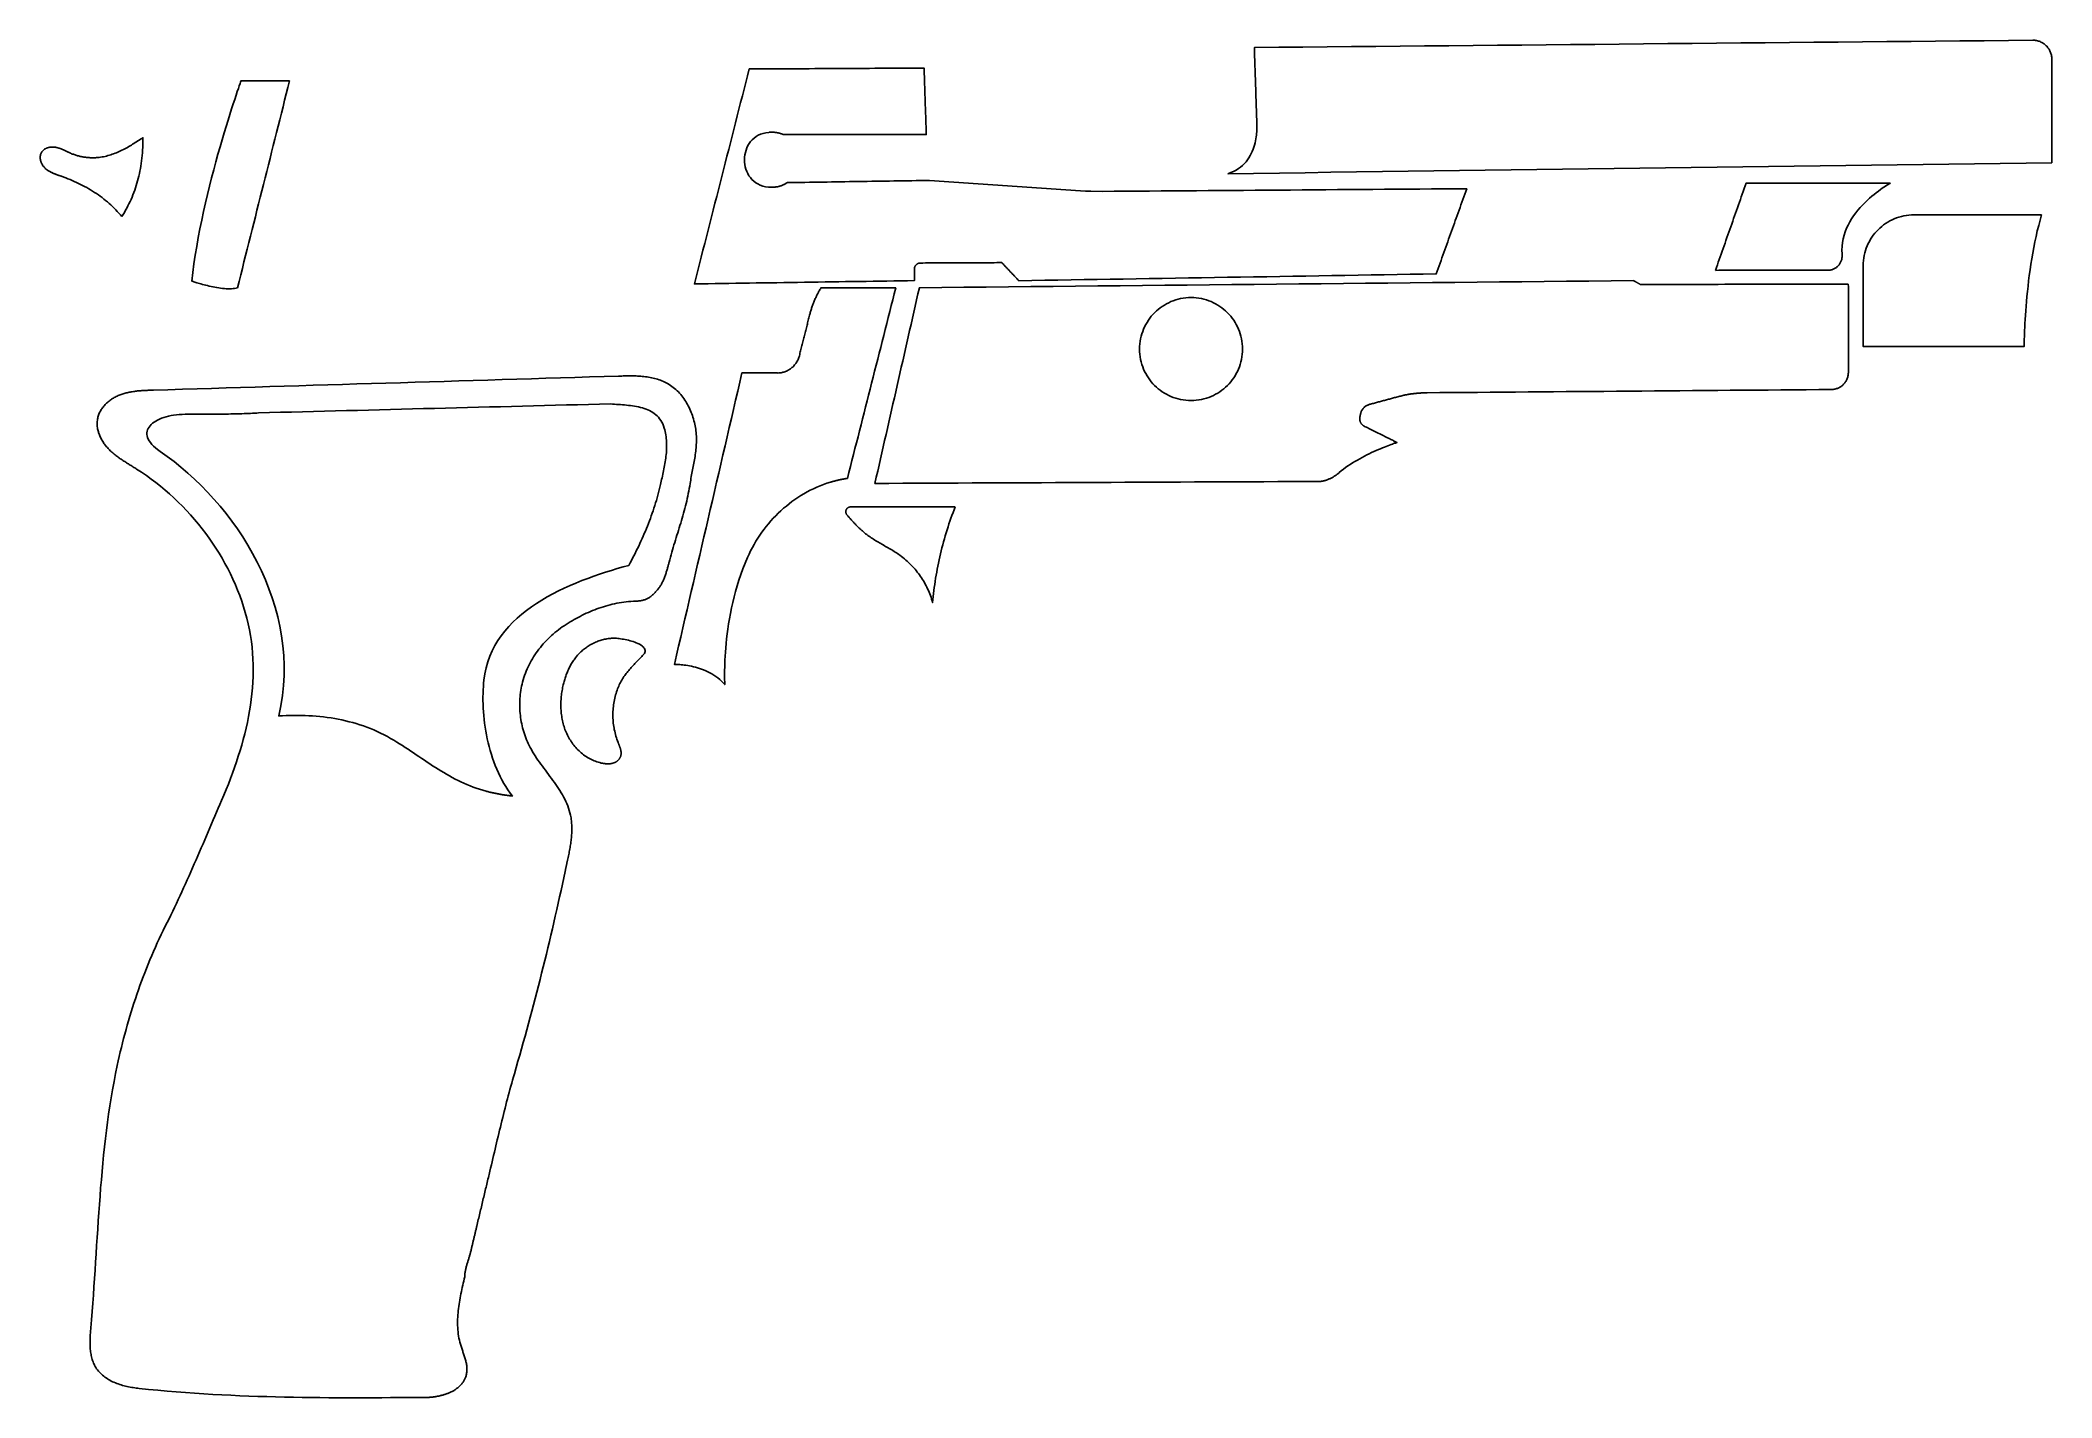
# Model space of a CAD drawing. Header units: millimetres. Extents: x 163 to 288, y -148 to -63.
import ezdxf

# ---------------------------------------------------------------- set-up
doc = ezdxf.new("R2010")
doc.units = ezdxf.units.MM

msp = doc.modelspace()

# ---------------------------------------------------------------- linework, layer by layer
for points in [[(236.892084, -71.736204), (238.488728, -71.714868), (240.085372, -71.693532), (241.682016, -71.672196), (243.27866, -71.65086), (244.875304, -71.629524), (246.471948, -71.608188), (248.068592, -71.586852), (249.665236, -71.565516), (251.26188, -71.54418), (252.858524, -71.522844), (254.455168, -71.501508), (256.051812, -71.480172), (257.648456, -71.458836), (259.2451, -71.4375), (260.841744, -71.416164), (262.438388, -71.394828), (264.035032, -71.373492), (265.631676, -71.352156), (267.22832, -71.33082), (268.824964, -71.309484), (270.421608, -71.288148), (272.018252, -71.266812), (273.614896, -71.245476), (275.21154, -71.22414), (276.808184, -71.202804), (278.404828, -71.181468), (280.001472, -71.160132), (281.598116, -71.138796), (283.19476, -71.11746), (284.791404, -71.096124), (286.388048, -71.074788), (287.984692, -71.053452), (287.984692, -70.852538), (287.984692, -70.651624), (287.984692, -70.45071), (287.984692, -70.249796), (287.984692, -70.048882), (287.984692, -69.847968), (287.984692, -69.647054), (287.984692, -69.44614), (287.984692, -69.245226), (287.984692, -69.044312), (287.984692, -68.843398), (287.984692, -68.642484), (287.984692, -68.44157), (287.984692, -68.240656), (287.984692, -68.039742), (287.984692, -67.838828), (287.984692, -67.637914), (287.984692, -67.437), (287.984692, -67.236086), (287.984692, -67.035172), (287.984692, -66.834258), (287.984692, -66.633344), (287.984692, -66.43243), (287.984692, -66.231516), (287.984692, -66.030602), (287.984692, -65.829688), (287.984692, -65.628774), (287.984692, -65.42786), (287.984692, -65.226946), (287.984692, -65.026032), (287.984692, -64.825118), (287.984692, -64.624204), (287.983168, -64.563752), (287.978596, -64.504062), (287.970976, -64.445388), (287.960562, -64.387476), (287.947354, -64.33058), (287.931352, -64.274954), (287.91281, -64.220344), (287.891728, -64.167004), (287.868106, -64.115188), (287.841944, -64.064642), (287.813496, -64.01562), (287.782762, -63.968122), (287.749996, -63.922148), (287.714944, -63.877952), (287.67786, -63.835534), (287.638744, -63.794894), (287.59785, -63.756286), (287.555178, -63.71971), (287.510728, -63.685166), (287.4645, -63.652654), (287.416748, -63.622428), (287.367472, -63.594488), (287.316672, -63.568834), (287.264602, -63.54572), (287.211262, -63.525146), (287.156652, -63.507112), (287.100772, -63.491618), (287.043876, -63.478918), (286.985964, -63.469012), (286.927036, -63.462154), (286.867346, -63.45809), (286.806894, -63.457074), (285.298388, -63.471298), (283.789882, -63.485522), (282.281376, -63.499746), (280.77287, -63.51397), (279.264364, -63.528194), (277.755858, -63.542418), (276.247352, -63.556642), (274.738846, -63.570866), (273.23034, -63.58509), (271.721834, -63.599314), (270.213328, -63.613538), (268.704822, -63.627762), (267.196316, -63.641986), (265.68781, -63.65621), (264.179304, -63.670434), (262.670798, -63.684658), (261.162292, -63.698882), (259.653786, -63.713106), (258.14528, -63.72733), (256.636774, -63.741554), (255.128268, -63.755778), (253.619762, -63.770002), (252.111256, -63.784226), (250.60275, -63.79845), (249.094244, -63.812674), (247.585738, -63.826898), (246.077232, -63.841122), (244.568726, -63.855346), (243.06022, -63.86957), (241.551714, -63.883794), (240.043208, -63.898018), (238.534702, -63.912242), (238.539528, -64.06007), (238.544354, -64.207898), (238.54918, -64.355726), (238.554006, -64.503554), (238.558832, -64.651382), (238.563658, -64.79921), (238.568484, -64.947038), (238.57331, -65.094866), (238.578136, -65.242694), (238.582962, -65.390522), (238.587788, -65.53835), (238.592614, -65.686178), (238.59744, -65.834006), (238.602266, -65.981834), (238.607092, -66.129662), (238.611918, -66.27749), (238.616744, -66.425318), (238.62157, -66.573146), (238.626396, -66.720974), (238.631222, -66.868802), (238.636048, -67.01663), (238.640874, -67.164458), (238.6457, -67.312286), (238.650526, -67.460114), (238.655352, -67.607942), (238.660178, -67.75577), (238.665004, -67.903598), (238.66983, -68.051426), (238.674656, -68.199254), (238.679482, -68.347082), (238.684308, -68.49491), (238.689134, -68.642738), (238.689642, -68.64985), (238.690912, -68.670678), (238.69269, -68.70446), (238.694468, -68.75018), (238.695738, -68.80733), (238.695992, -68.874894), (238.694722, -68.952364), (238.691674, -69.038724), (238.68634, -69.133212), (238.678212, -69.235066), (238.666782, -69.343524), (238.651796, -69.457824), (238.632746, -69.57695), (238.609124, -69.700394), (238.580422, -69.82714), (238.546386, -69.956426), (238.506508, -70.08749), (238.46028, -70.21957), (238.407194, -70.351904), (238.346996, -70.48373), (238.278924, -70.614286), (238.202724, -70.742556), (238.118142, -70.868032), (238.024416, -70.989698), (237.921292, -71.106792), (237.808262, -71.218552), (237.684818, -71.324216), (237.550706, -71.423022), (237.405164, -71.514208), (237.247938, -71.596758), (237.07852, -71.670164)], [(178.703478, -65.975484), (178.609498, -65.975484), (178.515518, -65.975484), (178.421538, -65.975484), (178.327558, -65.975484), (178.233578, -65.975484), (178.139598, -65.975484), (178.045618, -65.975484), (177.951638, -65.975484), (177.857658, -65.975484), (177.763678, -65.975484), (177.669698, -65.975484), (177.575718, -65.975484), (177.481738, -65.975484), (177.387758, -65.975484), (177.293778, -65.975484), (177.199798, -65.975484), (177.105818, -65.975484), (177.011838, -65.975484), (176.917858, -65.975484), (176.823878, -65.975484), (176.729898, -65.975484), (176.635918, -65.975484), (176.541938, -65.975484), (176.447958, -65.975484), (176.353978, -65.975484), (176.259998, -65.975484), (176.166018, -65.975484), (176.072038, -65.975484), (175.978058, -65.975484), (175.884078, -65.975484), (175.790098, -65.975484), (175.696118, -65.975484), (175.689006, -65.995042), (175.668432, -66.052954), (175.635158, -66.14795), (175.589692, -66.278252), (175.53305, -66.44259), (175.465994, -66.63944), (175.389286, -66.867278), (175.303688, -67.12458), (175.210216, -67.410076), (175.109378, -67.722242), (175.001936, -68.059808), (174.888906, -68.420996), (174.77105, -68.804536), (174.648876, -69.208904), (174.5234, -69.632576), (174.395384, -70.074282), (174.26559, -70.532498), (174.13478, -71.0057), (174.003716, -71.492618), (173.873414, -71.991474), (173.744382, -72.500998), (173.617636, -73.019666), (173.493684, -73.546208), (173.373542, -74.0791), (173.257972, -74.616818), (173.147482, -75.157838), (173.043088, -75.700636), (172.945552, -76.243942), (172.855636, -76.786232), (172.774356, -77.326236), (172.70222, -77.862176), (172.63999, -78.392782), (172.645578, -78.394814), (172.662088, -78.400656), (172.689012, -78.4098), (172.725842, -78.422246), (172.77207, -78.437486), (172.826934, -78.455266), (172.889926, -78.475332), (172.960538, -78.497176), (173.038008, -78.520798), (173.122082, -78.54569), (173.211998, -78.571598), (173.307248, -78.598268), (173.407324, -78.625446), (173.511718, -78.652624), (173.619668, -78.679548), (173.73092, -78.705964), (173.844712, -78.731618), (173.960536, -78.756256), (174.07763, -78.77937), (174.19574, -78.800706), (174.314104, -78.820264), (174.432214, -78.837282), (174.549562, -78.85176), (174.665386, -78.86319), (174.779432, -78.871572), (174.890938, -78.876398), (174.999396, -78.87716), (175.104298, -78.873858), (175.205136, -78.865984), (175.301148, -78.853538), (175.391826, -78.836012), (175.476662, -78.812898), (175.5775, -78.411832), (175.678338, -78.010766), (175.779176, -77.6097), (175.880014, -77.208634), (175.980852, -76.807568), (176.08169, -76.406502), (176.182528, -76.005436), (176.283366, -75.60437), (176.384204, -75.203304), (176.485042, -74.802238), (176.58588, -74.401172), (176.686718, -74.000106), (176.787556, -73.59904), (176.888394, -73.197974), (176.989232, -72.796908), (177.09007, -72.395842), (177.190908, -71.994776), (177.291746, -71.59371), (177.392584, -71.192644), (177.493422, -70.791578), (177.59426, -70.390512), (177.695098, -69.989446), (177.795936, -69.58838), (177.896774, -69.187314), (177.997612, -68.786248), (178.09845, -68.385182), (178.199288, -67.984116), (178.300126, -67.58305), (178.400964, -67.181984), (178.501802, -66.780918), (178.60264, -66.379852)], [(228.387402, -72.828658), (228.376988, -72.828658), (228.366574, -72.828658), (228.35616, -72.828658), (228.345746, -72.828658), (228.335332, -72.828658), (228.324918, -72.828658), (228.314504, -72.828658), (228.30409, -72.828658), (228.293676, -72.828404), (228.283262, -72.82815), (228.272848, -72.827896), (228.262434, -72.827642), (228.25202, -72.827388), (228.241606, -72.827134), (228.231192, -72.82688), (228.220778, -72.826626), (228.210364, -72.826372), (228.19995, -72.826118), (228.189536, -72.82561), (228.179122, -72.825102), (228.168708, -72.824594), (228.158294, -72.824086), (228.14788, -72.823578), (228.137466, -72.82307), (228.127052, -72.822562), (228.116638, -72.822054), (228.106224, -72.821546), (228.09581, -72.821038), (228.085396, -72.820276), (228.074982, -72.819514), (228.064568, -72.818752), (228.054154, -72.81799), (227.752148, -72.797162), (227.450142, -72.776334), (227.148136, -72.755506), (226.84613, -72.734678), (226.544124, -72.71385), (226.242118, -72.693022), (225.940112, -72.672194), (225.638106, -72.651366), (225.3361, -72.630538), (225.034094, -72.60971), (224.732088, -72.588882), (224.430082, -72.568054), (224.128076, -72.547226), (223.82607, -72.526398), (223.524064, -72.50557), (223.222058, -72.484742), (222.920052, -72.463914), (222.618046, -72.443086), (222.31604, -72.422258), (222.014034, -72.40143), (221.712028, -72.380602), (221.410022, -72.359774), (221.108016, -72.338946), (220.80601, -72.318118), (220.504004, -72.29729), (220.201998, -72.276462), (219.899992, -72.255634), (219.597986, -72.234806), (219.29598, -72.213978), (218.993974, -72.19315), (218.691968, -72.172322), (218.389962, -72.151494), (218.114118, -72.155812), (217.838274, -72.16013), (217.56243, -72.164448), (217.286586, -72.168766), (217.010742, -72.173084), (216.734898, -72.177402), (216.459054, -72.18172), (216.18321, -72.186038), (215.907366, -72.190356), (215.631522, -72.194674), (215.355678, -72.198992), (215.079834, -72.20331), (214.80399, -72.207628), (214.528146, -72.211946), (214.252302, -72.216264), (213.976458, -72.220582), (213.700614, -72.2249), (213.42477, -72.229218), (213.148926, -72.233536), (212.873082, -72.237854), (212.597238, -72.242172), (212.321394, -72.24649), (212.04555, -72.250808), (211.769706, -72.255126), (211.493862, -72.259444), (211.218018, -72.263762), (210.942174, -72.26808), (210.66633, -72.272398), (210.390486, -72.276716), (210.114642, -72.281034), (209.838798, -72.285352), (209.562954, -72.28967), (209.535014, -72.30872), (209.506566, -72.327262), (209.47761, -72.345296), (209.448146, -72.362822), (209.418174, -72.37984), (209.387694, -72.396096), (209.356706, -72.411844), (209.324956, -72.42683), (209.292698, -72.441308), (209.259932, -72.455024), (209.226658, -72.468232), (209.192876, -72.480678), (209.158586, -72.492362), (209.123788, -72.503538), (209.088228, -72.513952), (209.05216, -72.523604), (209.015584, -72.532494), (208.9785, -72.540622), (208.940908, -72.547988), (208.902554, -72.554592), (208.863692, -72.560434), (208.824322, -72.565514), (208.784444, -72.569578), (208.743804, -72.57288), (208.702656, -72.57542), (208.661, -72.576944), (208.618582, -72.577706), (208.575656, -72.577452), (208.532222, -72.576436), (208.48828, -72.574404), (208.443576, -72.57161), (208.398364, -72.5678), (208.217262, -72.541892), (208.048098, -72.500236), (207.890618, -72.444102), (207.745076, -72.374252), (207.611218, -72.291956), (207.489044, -72.19823), (207.378808, -72.09409), (207.280256, -71.980552), (207.193388, -71.858632), (207.118204, -71.729346), (207.054958, -71.593964), (207.003396, -71.453248), (206.963518, -71.308468), (206.935324, -71.16064), (206.918814, -71.01078), (206.913988, -70.859904), (206.920846, -70.709028), (206.939388, -70.559422), (206.969614, -70.411848), (207.011524, -70.267576), (207.065118, -70.127622), (207.130396, -69.993002), (207.207358, -69.864732), (207.296004, -69.743828), (207.39608, -69.631306), (207.50784, -69.528436), (207.631284, -69.436234), (207.766412, -69.355462), (207.91297, -69.28739), (208.071212, -69.233288), (208.240884, -69.193918), (208.42224, -69.170296), (208.45526, -69.167756), (208.488026, -69.165724), (208.520538, -69.1642), (208.552796, -69.163184), (208.5848, -69.162676), (208.61655, -69.162676), (208.647792, -69.163184), (208.67878, -69.1642), (208.709514, -69.16547), (208.739994, -69.167248), (208.769966, -69.169534), (208.799684, -69.172328), (208.829148, -69.175376), (208.858358, -69.178932), (208.887314, -69.182996), (208.915762, -69.187568), (208.943956, -69.192394), (208.971896, -69.197728), (208.999582, -69.203316), (209.027014, -69.209412), (209.054192, -69.216016), (209.080862, -69.222874), (209.107278, -69.23024), (209.13344, -69.23786), (209.159348, -69.245988), (209.185002, -69.25437), (209.210148, -69.26326), (209.23504, -69.272404), (209.259678, -69.282056), (209.284062, -69.291962), (209.308192, -69.302376), (209.332068, -69.313044), (209.608928, -69.313044), (209.885788, -69.313044), (210.162648, -69.313044), (210.439508, -69.313044), (210.716368, -69.313044), (210.993228, -69.313044), (211.270088, -69.313044), (211.546948, -69.313044), (211.823808, -69.313044), (212.100668, -69.313044), (212.377528, -69.313044), (212.654388, -69.313044), (212.931248, -69.313044), (213.208108, -69.313044), (213.484968, -69.313044), (213.761828, -69.313044), (214.038688, -69.313044), (214.315548, -69.313044), (214.592408, -69.313044), (214.869268, -69.313044), (215.146128, -69.313044), (215.422988, -69.313044), (215.699848, -69.313044), (215.976708, -69.313044), (216.253568, -69.313044), (216.530428, -69.313044), (216.807288, -69.313044), (217.084148, -69.313044), (217.361008, -69.313044), (217.637868, -69.313044), (217.914728, -69.313044), (218.191588, -69.313044), (218.18727, -69.184012), (218.182952, -69.05498), (218.178634, -68.925948), (218.174316, -68.796916), (218.169998, -68.667884), (218.16568, -68.538852), (218.161362, -68.40982), (218.157044, -68.280788), (218.152726, -68.151756), (218.148408, -68.022724), (218.14409, -67.893692), (218.139772, -67.76466), (218.135454, -67.635628), (218.131136, -67.506596), (218.126818, -67.377564), (218.1225, -67.248532), (218.118182, -67.1195), (218.113864, -66.990468), (218.109546, -66.861436), (218.105228, -66.732404), (218.10091, -66.603372), (218.096592, -66.47434), (218.092274, -66.345308), (218.087956, -66.216276), (218.083638, -66.087244), (218.07932, -65.958212), (218.075002, -65.82918), (218.070684, -65.700148), (218.066366, -65.571116), (218.062048, -65.442084), (218.05773, -65.313052), (218.053412, -65.18402), (217.714576, -65.185798), (217.37574, -65.187576), (217.036904, -65.189354), (216.698068, -65.191132), (216.359232, -65.19291), (216.020396, -65.194688), (215.68156, -65.196466), (215.342724, -65.198244), (215.003888, -65.200022), (214.665052, -65.2018), (214.326216, -65.203578), (213.98738, -65.205356), (213.648544, -65.207134), (213.309708, -65.208912), (212.970872, -65.21069), (212.632036, -65.212468), (212.2932, -65.214246), (211.954364, -65.216024), (211.615528, -65.217802), (211.276692, -65.21958), (210.937856, -65.221358), (210.59902, -65.223136), (210.260184, -65.224914), (209.921348, -65.226692), (209.582512, -65.22847), (209.243676, -65.230248), (208.90484, -65.232026), (208.566004, -65.233804), (208.227168, -65.235582), (207.888332, -65.23736), (207.549496, -65.239138), (207.21066, -65.240916), (207.104488, -65.657476), (206.998316, -66.074036), (206.892144, -66.490596), (206.785972, -66.907156), (206.6798, -67.323716), (206.573628, -67.740276), (206.467456, -68.156836), (206.361284, -68.573396), (206.255112, -68.989956), (206.14894, -69.406516), (206.042768, -69.823076), (205.936596, -70.239636), (205.830424, -70.656196), (205.724252, -71.072756), (205.61808, -71.489316), (205.511908, -71.905876), (205.405736, -72.322436), (205.299564, -72.738996), (205.193392, -73.155556), (205.08722, -73.572116), (204.981048, -73.988676), (204.874876, -74.405236), (204.768704, -74.821796), (204.662532, -75.238356), (204.55636, -75.654916), (204.450188, -76.071476), (204.344016, -76.488036), (204.237844, -76.904596), (204.131672, -77.321156), (204.0255, -77.737716), (203.919328, -78.154276), (203.813156, -78.570836), (204.239368, -78.564486), (204.66558, -78.558136), (205.091792, -78.551786), (205.518004, -78.545436), (205.944216, -78.539086), (206.370428, -78.532736), (206.79664, -78.526386), (207.222852, -78.520036), (207.649064, -78.513686), (208.075276, -78.507336), (208.501488, -78.500986), (208.9277, -78.494636), (209.353912, -78.488286), (209.780124, -78.481936), (210.206336, -78.475586), (210.632548, -78.469236), (211.05876, -78.462886), (211.484972, -78.456536), (211.911184, -78.450186), (212.337396, -78.443836), (212.763608, -78.437486), (213.18982, -78.431136), (213.616032, -78.424786), (214.042244, -78.418436), (214.468456, -78.412086), (214.894668, -78.405736), (215.32088, -78.399386), (215.747092, -78.393036), (216.173304, -78.386686), (216.599516, -78.380336), (217.025728, -78.373986), (217.45194, -78.367636), (217.45194, -78.345284), (217.45194, -78.322932), (217.45194, -78.30058), (217.45194, -78.278228), (217.45194, -78.255876), (217.45194, -78.233524), (217.45194, -78.211172), (217.45194, -78.18882), (217.45194, -78.166468), (217.45194, -78.144116), (217.45194, -78.121764), (217.45194, -78.099412), (217.45194, -78.07706), (217.45194, -78.054708), (217.45194, -78.032356), (217.45194, -78.010004), (217.45194, -77.987652), (217.45194, -77.9653), (217.45194, -77.942948), (217.45194, -77.920596), (217.45194, -77.898244), (217.45194, -77.875892), (217.45194, -77.85354), (217.45194, -77.831188), (217.45194, -77.808836), (217.45194, -77.786484), (217.45194, -77.764132), (217.45194, -77.74178), (217.45194, -77.719428), (217.45194, -77.697076), (217.45194, -77.674724), (217.45194, -77.652372), (217.452448, -77.633068), (217.453972, -77.614018), (217.456258, -77.595222), (217.45956, -77.57668), (217.463624, -77.558646), (217.468704, -77.540866), (217.474546, -77.52334), (217.48115, -77.506322), (217.488516, -77.489812), (217.496644, -77.473556), (217.505534, -77.457808), (217.515186, -77.442568), (217.5256, -77.427836), (217.536776, -77.413612), (217.54846, -77.399896), (217.560906, -77.386942), (217.57386, -77.374496), (217.587322, -77.362558), (217.601546, -77.351382), (217.616278, -77.340968), (217.631518, -77.331062), (217.647266, -77.321918), (217.663268, -77.313536), (217.679778, -77.305916), (217.696796, -77.299058), (217.714068, -77.293216), (217.731848, -77.288136), (217.749882, -77.283818), (217.768424, -77.280516), (217.78722, -77.277976), (217.80627, -77.276452), (217.825574, -77.275944), (217.983308, -77.275182), (218.141042, -77.27442), (218.298776, -77.273658), (218.45651, -77.272896), (218.614244, -77.272134), (218.771978, -77.271372), (218.929712, -77.27061), (219.087446, -77.269848), (219.24518, -77.269086), (219.402914, -77.268324), (219.560648, -77.267562), (219.718382, -77.2668), (219.876116, -77.266038), (220.03385, -77.265276), (220.191584, -77.264514), (220.349318, -77.263752), (220.507052, -77.26299), (220.664786, -77.262228), (220.82252, -77.261466), (220.980254, -77.260704), (221.137988, -77.259942), (221.295722, -77.25918), (221.453456, -77.258418), (221.61119, -77.257656), (221.768924, -77.256894), (221.926658, -77.256132), (222.084392, -77.25537), (222.242126, -77.254608), (222.39986, -77.253846), (222.557594, -77.253084), (222.715328, -77.252322), (222.873062, -77.25156), (222.906082, -77.286612), (222.939102, -77.321664), (222.972122, -77.356716), (223.005142, -77.391768), (223.038162, -77.42682), (223.071182, -77.461872), (223.104202, -77.496924), (223.137222, -77.531976), (223.170242, -77.567028), (223.203262, -77.60208), (223.236282, -77.637132), (223.269302, -77.672184), (223.302322, -77.707236), (223.335342, -77.742288), (223.368362, -77.77734), (223.401382, -77.812392), (223.434402, -77.847444), (223.467422, -77.882496), (223.500442, -77.917548), (223.533462, -77.9526), (223.566482, -77.987652), (223.599502, -78.022704), (223.632522, -78.057756), (223.665542, -78.092808), (223.698562, -78.12786), (223.731582, -78.162912), (223.764602, -78.197964), (223.797622, -78.233016), (223.830642, -78.268068), (223.863662, -78.30312), (223.896682, -78.338172), (223.929702, -78.373224), (224.738692, -78.360016), (225.547682, -78.346808), (226.356672, -78.3336), (227.165662, -78.320392), (227.974652, -78.307184), (228.783642, -78.293976), (229.592632, -78.280768), (230.401622, -78.26756), (231.210612, -78.254352), (232.019602, -78.241144), (232.828592, -78.227936), (233.637582, -78.214728), (234.446572, -78.20152), (235.255562, -78.188312), (236.064552, -78.175104), (236.873542, -78.161896), (237.682532, -78.148688), (238.491522, -78.13548), (239.300512, -78.122272), (240.109502, -78.109064), (240.918492, -78.095856), (241.727482, -78.082648), (242.536472, -78.06944), (243.345462, -78.056232), (244.154452, -78.043024), (244.963442, -78.029816), (245.772432, -78.016608), (246.581422, -78.0034), (247.390412, -77.990192), (248.199402, -77.976984), (249.008392, -77.963776), (249.817382, -77.950568), (249.87631, -77.785468), (249.935238, -77.620368), (249.994166, -77.455268), (250.053094, -77.290168), (250.112022, -77.125068), (250.17095, -76.959968), (250.229878, -76.794868), (250.288806, -76.629768), (250.347734, -76.464668), (250.406662, -76.299568), (250.46559, -76.134468), (250.524518, -75.969368), (250.583446, -75.804268), (250.642374, -75.639168), (250.701302, -75.474068), (250.76023, -75.308968), (250.819158, -75.143868), (250.878086, -74.978768), (250.937014, -74.813668), (250.995942, -74.648568), (251.05487, -74.483468), (251.113798, -74.318368), (251.172726, -74.153268), (251.231654, -73.988168), (251.290582, -73.823068), (251.34951, -73.657968), (251.408438, -73.492868), (251.467366, -73.327768), (251.526294, -73.162668), (251.585222, -72.997568), (251.64415, -72.832468), (251.703078, -72.667368), (250.974352, -72.672702), (250.245626, -72.678036), (249.5169, -72.68337), (248.788174, -72.688704), (248.059448, -72.694038), (247.330722, -72.699372), (246.601996, -72.704706), (245.87327, -72.71004), (245.144544, -72.715374), (244.415818, -72.720708), (243.687092, -72.726042), (242.958366, -72.731376), (242.22964, -72.73671), (241.500914, -72.742044), (240.772188, -72.747378), (240.043462, -72.752712), (239.314736, -72.758046), (238.58601, -72.76338), (237.857284, -72.768714), (237.128558, -72.774048), (236.399832, -72.779382), (235.671106, -72.784716), (234.94238, -72.79005), (234.213654, -72.795384), (233.484928, -72.800718), (232.756202, -72.806052), (232.027476, -72.811386), (231.29875, -72.81672), (230.570024, -72.822054), (229.841298, -72.827388), (229.112572, -72.832722)], [(168.303956, -74.394314), (168.38422, -74.264266), (168.461944, -74.133456), (168.537128, -74.00163), (168.610026, -73.868788), (168.680384, -73.73493), (168.748202, -73.600056), (168.81348, -73.463912), (168.876218, -73.326752), (168.936416, -73.188322), (168.994074, -73.048622), (169.049192, -72.907652), (169.10177, -72.765412), (169.151808, -72.621648), (169.199306, -72.476614), (169.244264, -72.330056), (169.286682, -72.181974), (169.32656, -72.032368), (169.363898, -71.880984), (169.398442, -71.728076), (169.430446, -71.57339), (169.45991, -71.416926), (169.48658, -71.258684), (169.51071, -71.098664), (169.532046, -70.936866), (169.550842, -70.773036), (169.566844, -70.607428), (169.580306, -70.439788), (169.590974, -70.270116), (169.599102, -70.098158), (169.604436, -69.924168), (169.606976, -69.747892), (169.606976, -69.569584), (169.606976, -69.567044), (169.606976, -69.564504), (169.606976, -69.561964), (169.606976, -69.559424), (169.60723, -69.556884), (169.607484, -69.554344), (169.607738, -69.551804), (169.607992, -69.549264), (169.608246, -69.546724), (169.6085, -69.544438), (169.608754, -69.542152), (169.609008, -69.539866), (169.609262, -69.53758), (169.609516, -69.535294), (169.60977, -69.533008), (169.610024, -69.530722), (169.610278, -69.528436), (169.610532, -69.52615), (169.610786, -69.523864), (169.61104, -69.521578), (169.611294, -69.519292), (169.611548, -69.517006), (169.611802, -69.51472), (169.612056, -69.512434), (169.61231, -69.510148), (169.612564, -69.507862), (169.612818, -69.505576), (169.613072, -69.503036), (169.613326, -69.500496), (169.61358, -69.497956), (169.613834, -69.495416), (169.613834, -69.492876), (169.535348, -69.54647), (169.456354, -69.59981), (169.377106, -69.652896), (169.297604, -69.705474), (169.217848, -69.757798), (169.137584, -69.80936), (169.057066, -69.860414), (168.97604, -69.910706), (168.89476, -69.960236), (168.812972, -70.009004), (168.73093, -70.056756), (168.64838, -70.103746), (168.565576, -70.149466), (168.482264, -70.19417), (168.398444, -70.237604), (168.314116, -70.279768), (168.22928, -70.320662), (168.143936, -70.360032), (168.058084, -70.398132), (167.971724, -70.434708), (167.884856, -70.469506), (167.79748, -70.502526), (167.709596, -70.533768), (167.621204, -70.563232), (167.53205, -70.590918), (167.442388, -70.616572), (167.352218, -70.640194), (167.261286, -70.66153), (167.169846, -70.680834), (167.077644, -70.697852), (166.984934, -70.712584), (166.891462, -70.724776), (166.835836, -70.730872), (166.78021, -70.735952), (166.724584, -70.740016), (166.668704, -70.743318), (166.612824, -70.745604), (166.556944, -70.747128), (166.501064, -70.747636), (166.445184, -70.747382), (166.389304, -70.746112), (166.333424, -70.743826), (166.277544, -70.740778), (166.221918, -70.736714), (166.166292, -70.731888), (166.110666, -70.726046), (166.055294, -70.719442), (165.999922, -70.711822), (165.944804, -70.70344), (165.889686, -70.694042), (165.834822, -70.683882), (165.779958, -70.672706), (165.725348, -70.660768), (165.670992, -70.647814), (165.61689, -70.634098), (165.563042, -70.61962), (165.509448, -70.604126), (165.456108, -70.58787), (165.403022, -70.570598), (165.35019, -70.552564), (165.297612, -70.533768), (165.245288, -70.513956), (165.193472, -70.493382), (165.14191, -70.471792), (165.113716, -70.4596), (165.085522, -70.447154), (165.057328, -70.434454), (165.029134, -70.4215), (165.001194, -70.408546), (164.973254, -70.395338), (164.945314, -70.38213), (164.917374, -70.368922), (164.889434, -70.355714), (164.861494, -70.342506), (164.833554, -70.329298), (164.805614, -70.31609), (164.777674, -70.302882), (164.749734, -70.289928), (164.721794, -70.276974), (164.6936, -70.264274), (164.665406, -70.251574), (164.637212, -70.239128), (164.609018, -70.226936), (164.58057, -70.214998), (164.552122, -70.203314), (164.523674, -70.192138), (164.494972, -70.181216), (164.46627, -70.170802), (164.437314, -70.160642), (164.408358, -70.15099), (164.379148, -70.141846), (164.349684, -70.13321), (164.32022, -70.125082), (164.290502, -70.117462), (164.26053, -70.11035), (164.230558, -70.104), (164.200332, -70.098158), (164.169598, -70.093332), (164.13861, -70.089268), (164.107622, -70.085966), (164.07638, -70.08368), (164.045138, -70.082156), (164.013642, -70.081394), (163.982146, -70.081648), (163.95065, -70.082918), (163.919408, -70.08495), (163.888166, -70.087998), (163.857178, -70.091808), (163.826444, -70.096634), (163.795964, -70.102476), (163.765738, -70.109334), (163.735766, -70.117208), (163.706302, -70.125844), (163.677346, -70.135496), (163.648898, -70.146164), (163.620958, -70.157848), (163.593526, -70.170802), (163.566856, -70.184772), (163.540694, -70.199758), (163.515294, -70.21576), (163.49091, -70.232778), (163.467288, -70.251066), (163.444428, -70.27037), (163.422584, -70.29069), (163.401756, -70.31228), (163.381944, -70.334886), (163.363148, -70.358762), (163.345368, -70.383654), (163.326572, -70.413372), (163.309808, -70.443852), (163.295076, -70.475094), (163.282376, -70.506844), (163.271454, -70.539102), (163.262564, -70.571868), (163.255452, -70.605142), (163.250118, -70.63867), (163.246562, -70.672706), (163.244784, -70.706996), (163.24453, -70.741286), (163.246054, -70.77583), (163.249102, -70.810374), (163.253674, -70.844918), (163.25977, -70.879462), (163.26739, -70.914006), (163.27628, -70.948296), (163.286694, -70.982332), (163.298378, -71.016114), (163.311332, -71.049642), (163.325556, -71.082662), (163.34105, -71.115174), (163.357814, -71.147178), (163.375594, -71.178674), (163.394644, -71.209408), (163.41471, -71.23938), (163.435792, -71.26859), (163.45789, -71.297038), (163.481004, -71.324724), (163.50488, -71.351394), (163.529772, -71.377048), (163.555426, -71.401686), (163.581588, -71.425308), (163.608512, -71.448168), (163.635944, -71.470266), (163.663884, -71.491602), (163.692332, -71.512176), (163.721034, -71.531988), (163.750244, -71.551292), (163.779962, -71.569834), (163.809934, -71.587868), (163.840414, -71.605394), (163.871148, -71.622412), (163.90239, -71.638668), (163.933886, -71.65467), (163.965636, -71.670164), (163.99764, -71.68515), (164.029898, -71.699628), (164.06241, -71.713852), (164.095176, -71.727568), (164.128196, -71.74103), (164.161216, -71.754238), (164.19449, -71.767192), (164.227764, -71.779892), (164.261292, -71.792338), (164.29482, -71.80453), (164.328348, -71.816722), (164.36213, -71.82866), (164.395912, -71.840598), (164.429694, -71.852282), (164.463222, -71.863966), (164.49675, -71.87565), (164.530278, -71.887334), (164.563806, -71.899018), (164.697918, -71.947278), (164.831268, -71.997316), (164.96411, -72.049132), (165.096444, -72.102726), (165.228016, -72.158352), (165.358826, -72.215756), (165.488874, -72.274938), (165.617906, -72.336152), (165.746176, -72.399144), (165.87343, -72.464168), (165.999668, -72.53097), (166.124636, -72.599804), (166.248588, -72.670416), (166.37127, -72.74306), (166.492682, -72.817736), (166.612824, -72.89419), (166.731442, -72.972676), (166.848536, -73.053194), (166.964106, -73.135744), (167.078152, -73.220326), (167.190674, -73.30694), (167.301418, -73.395586), (167.410384, -73.486264), (167.517572, -73.578974), (167.622982, -73.673716), (167.72636, -73.77049), (167.827706, -73.869296), (167.92702, -73.970134), (168.024302, -74.073004), (168.119298, -74.177906), (168.212262, -74.285094)], [(267.128498, -77.730096), (267.187934, -77.561186), (267.24737, -77.392276), (267.306806, -77.223366), (267.366242, -77.054456), (267.425678, -76.885546), (267.485114, -76.716636), (267.54455, -76.547726), (267.603986, -76.378816), (267.663422, -76.209906), (267.722858, -76.040996), (267.782294, -75.872086), (267.84173, -75.703176), (267.901166, -75.534266), (267.960602, -75.365356), (268.020038, -75.196446), (268.079474, -75.027536), (268.13891, -74.858626), (268.198346, -74.689716), (268.257782, -74.520806), (268.317218, -74.351896), (268.376654, -74.182986), (268.43609, -74.014076), (268.495526, -73.845166), (268.554962, -73.676256), (268.614398, -73.507346), (268.673834, -73.338436), (268.73327, -73.169526), (268.792706, -73.000616), (268.852142, -72.831706), (268.911578, -72.662796), (268.971014, -72.493886), (269.03045, -72.324976), (269.30985, -72.324976), (269.58925, -72.324976), (269.86865, -72.324976), (270.14805, -72.324976), (270.42745, -72.324976), (270.70685, -72.324976), (270.98625, -72.324976), (271.26565, -72.324976), (271.54505, -72.324976), (271.82445, -72.324976), (272.10385, -72.324976), (272.38325, -72.324976), (272.66265, -72.324976), (272.94205, -72.324976), (273.22145, -72.324976), (273.50085, -72.324976), (273.78025, -72.324976), (274.05965, -72.324976), (274.33905, -72.324976), (274.61845, -72.324976), (274.89785, -72.324976), (275.17725, -72.324976), (275.45665, -72.324976), (275.73605, -72.324976), (276.01545, -72.324976), (276.29485, -72.324976), (276.57425, -72.324976), (276.85365, -72.324976), (277.13305, -72.324976), (277.41245, -72.324976), (277.69185, -72.324976), (277.97125, -72.324976), (277.962106, -72.330056), (277.935182, -72.345296), (277.891748, -72.370696), (277.833074, -72.405748), (277.76043, -72.450452), (277.675086, -72.504808), (277.578058, -72.568308), (277.47087, -72.641206), (277.354538, -72.722994), (277.230332, -72.813672), (277.099522, -72.912986), (276.963124, -73.020936), (276.822662, -73.137014), (276.679152, -73.261474), (276.533864, -73.393808), (276.388068, -73.534016), (276.243034, -73.682098), (276.099778, -73.837546), (275.959824, -74.00036), (275.824188, -74.17054), (275.69414, -74.347578), (275.57095, -74.531474), (275.455888, -74.722228), (275.34997, -74.919586), (275.25472, -75.123294), (275.171154, -75.333098), (275.100542, -75.548998), (275.044154, -75.77074), (275.003006, -75.998324), (274.978622, -76.231496), (274.972018, -76.470002), (274.984464, -76.713588), (274.987766, -76.763626), (274.988528, -76.81341), (274.98675, -76.862432), (274.982686, -76.910946), (274.976082, -76.958698), (274.967192, -77.005942), (274.956016, -77.05217), (274.942808, -77.097636), (274.927314, -77.142086), (274.909788, -77.18552), (274.89023, -77.227938), (274.86864, -77.269086), (274.845018, -77.308964), (274.819618, -77.347572), (274.79244, -77.384656), (274.763484, -77.420216), (274.73275, -77.454252), (274.700238, -77.486764), (274.666202, -77.517498), (274.630642, -77.546454), (274.593558, -77.573632), (274.55495, -77.598778), (274.515072, -77.621892), (274.473924, -77.642974), (274.431252, -77.662024), (274.387564, -77.678788), (274.342606, -77.693266), (274.296378, -77.705458), (274.249134, -77.71511), (274.200874, -77.722222), (274.151598, -77.726794), (274.10156, -77.728572), (273.883628, -77.728572), (273.665696, -77.728572), (273.447764, -77.728572), (273.229832, -77.728572), (273.0119, -77.728572), (272.793968, -77.728572), (272.576036, -77.728572), (272.358104, -77.728572), (272.140172, -77.728572), (271.92224, -77.728572), (271.704308, -77.728572), (271.486376, -77.728572), (271.268444, -77.728572), (271.050512, -77.728572), (270.83258, -77.728572), (270.614648, -77.728572), (270.396716, -77.728572), (270.178784, -77.728572), (269.960852, -77.728572), (269.74292, -77.728572), (269.524988, -77.728572), (269.307056, -77.728572), (269.089124, -77.728572), (268.871192, -77.728572), (268.65326, -77.728572), (268.435328, -77.728572), (268.217396, -77.728572), (267.999464, -77.728572), (267.781532, -77.728572), (267.5636, -77.728572), (267.345668, -77.728572)], [(287.357058, -74.283316), (287.109916, -74.283316), (286.862774, -74.283316), (286.615632, -74.283316), (286.36849, -74.283316), (286.121348, -74.283316), (285.874206, -74.283316), (285.627064, -74.283316), (285.379922, -74.283316), (285.13278, -74.283316), (284.885638, -74.283316), (284.638496, -74.283316), (284.391354, -74.283316), (284.144212, -74.283316), (283.89707, -74.283316), (283.649928, -74.283316), (283.402786, -74.283316), (283.155644, -74.283316), (282.908502, -74.283316), (282.66136, -74.283316), (282.414218, -74.283316), (282.167076, -74.283316), (281.919934, -74.283316), (281.672792, -74.283316), (281.42565, -74.283316), (281.178508, -74.283316), (280.931366, -74.283316), (280.684224, -74.283316), (280.437082, -74.283316), (280.18994, -74.283316), (279.942798, -74.283316), (279.695656, -74.283316), (279.448514, -74.283316), (279.285954, -74.28738), (279.12568, -74.299572), (278.967692, -74.319638), (278.812244, -74.347324), (278.65959, -74.38263), (278.50973, -74.425302), (278.362918, -74.474832), (278.219408, -74.531474), (278.079454, -74.59472), (277.94331, -74.66457), (277.810976, -74.740516), (277.68296, -74.822558), (277.559262, -74.910696), (277.439882, -75.004422), (277.325328, -75.103736), (277.2156, -75.208384), (277.110952, -75.318112), (277.011638, -75.432666), (276.917912, -75.552046), (276.829774, -75.675744), (276.747732, -75.80376), (276.671786, -75.936094), (276.601936, -76.072238), (276.53869, -76.212192), (276.482048, -76.355702), (276.432518, -76.502514), (276.3901, -76.652374), (276.354794, -76.805028), (276.327108, -76.960476), (276.307042, -77.118464), (276.29485, -77.278738), (276.290786, -77.441298), (276.290786, -77.598016), (276.290786, -77.754734), (276.290786, -77.911452), (276.290786, -78.06817), (276.290786, -78.224888), (276.290786, -78.381606), (276.290786, -78.538324), (276.290786, -78.695042), (276.290786, -78.85176), (276.290786, -79.008478), (276.290786, -79.165196), (276.290786, -79.321914), (276.290786, -79.478632), (276.290786, -79.63535), (276.290786, -79.792068), (276.290786, -79.948786), (276.290786, -80.105504), (276.290786, -80.262222), (276.290786, -80.41894), (276.290786, -80.575658), (276.290786, -80.732376), (276.290786, -80.889094), (276.290786, -81.045812), (276.290786, -81.20253), (276.290786, -81.359248), (276.290786, -81.515966), (276.290786, -81.672684), (276.290786, -81.829402), (276.290786, -81.98612), (276.290786, -82.142838), (276.290786, -82.299556), (276.290786, -82.456274), (276.602698, -82.456274), (276.91461, -82.456274), (277.226522, -82.456274), (277.538434, -82.456274), (277.850346, -82.456274), (278.162004, -82.456274), (278.473916, -82.456274), (278.785828, -82.456274), (279.09774, -82.456274), (279.409652, -82.456274), (279.721564, -82.456274), (280.033476, -82.456274), (280.345134, -82.456274), (280.657046, -82.456274), (280.968958, -82.456274), (281.28087, -82.456274), (281.592782, -82.456274), (281.904694, -82.456274), (282.216606, -82.456274), (282.528264, -82.456274), (282.840176, -82.456274), (283.152088, -82.456274), (283.464, -82.456274), (283.775912, -82.456274), (284.087824, -82.456274), (284.399736, -82.456274), (284.711394, -82.456274), (285.023306, -82.456274), (285.335218, -82.456274), (285.64713, -82.456274), (285.959042, -82.456274), (286.270954, -82.456274), (286.270954, -82.442558), (286.271462, -82.402172), (286.272478, -82.336386), (286.274256, -82.245962), (286.27705, -82.13217), (286.28086, -81.99628), (286.28594, -81.839308), (286.292544, -81.66227), (286.300672, -81.466436), (286.310578, -81.252568), (286.322516, -81.02219), (286.33674, -80.776064), (286.35325, -80.51546), (286.3723, -80.241648), (286.394144, -79.95539), (286.419036, -79.657956), (286.446976, -79.350616), (286.478218, -79.034132), (286.512762, -78.709774), (286.550862, -78.378812), (286.593026, -78.042262), (286.639, -77.70114), (286.689292, -77.356462), (286.743902, -77.009498), (286.803084, -76.661264), (286.866838, -76.31303), (286.935418, -75.965812), (287.009332, -75.620626), (287.088326, -75.278742), (287.172908, -74.941176), (287.263078, -74.608944)], [(275.364194, -78.58252), (274.96135, -78.583282), (274.558506, -78.584044), (274.155662, -78.584806), (273.752818, -78.585568), (273.349974, -78.58633), (272.94713, -78.587092), (272.544286, -78.587854), (272.141442, -78.588616), (271.738598, -78.589378), (271.335754, -78.59014), (270.93291, -78.590902), (270.530066, -78.591664), (270.127222, -78.592426), (269.724378, -78.593188), (269.321534, -78.59395), (268.91869, -78.594712), (268.515846, -78.595474), (268.113002, -78.596236), (267.710158, -78.596998), (267.307314, -78.59776), (266.90447, -78.598522), (266.501626, -78.599284), (266.098782, -78.600046), (265.695938, -78.600808), (265.293094, -78.60157), (264.89025, -78.602332), (264.487406, -78.603094), (264.084562, -78.603856), (263.681718, -78.604618), (263.278874, -78.60538), (262.87603, -78.606142), (262.473186, -78.606904), (262.459724, -78.599284), (262.446262, -78.591664), (262.4328, -78.584044), (262.419338, -78.576424), (262.405876, -78.568804), (262.392414, -78.561184), (262.378952, -78.553564), (262.36549, -78.545944), (262.352028, -78.538324), (262.338566, -78.530704), (262.325104, -78.523084), (262.311642, -78.515464), (262.29818, -78.507844), (262.284718, -78.500224), (262.271256, -78.492604), (262.257794, -78.484984), (262.244332, -78.477364), (262.23087, -78.469744), (262.217408, -78.462124), (262.203946, -78.454504), (262.190484, -78.446884), (262.177022, -78.439264), (262.16356, -78.431644), (262.150098, -78.424024), (262.136636, -78.416404), (262.123174, -78.408784), (262.109712, -78.401164), (262.09625, -78.393544), (262.082788, -78.385924), (262.069326, -78.378304), (262.055864, -78.370684), (262.042402, -78.363064), (260.65861, -78.377034), (259.274818, -78.391004), (257.891026, -78.404974), (256.507234, -78.418944), (255.123442, -78.432914), (253.73965, -78.446884), (252.355858, -78.460854), (250.972066, -78.474824), (249.588274, -78.488794), (248.204482, -78.502764), (246.82069, -78.516734), (245.436898, -78.530704), (244.053106, -78.544674), (242.669314, -78.558644), (241.285522, -78.572614), (239.90173, -78.586584), (238.517938, -78.600554), (237.134146, -78.614524), (235.750354, -78.628494), (234.366562, -78.642464), (232.98277, -78.656434), (231.598978, -78.670404), (230.215186, -78.684374), (228.831394, -78.698344), (227.447602, -78.712314), (226.06381, -78.726284), (224.680018, -78.740254), (223.296226, -78.754224), (221.912434, -78.768194), (220.528642, -78.782164), (219.14485, -78.796134), (217.761058, -78.810104), (217.674952, -79.189326), (217.588846, -79.568548), (217.50274, -79.94777), (217.416634, -80.326992), (217.330528, -80.706214), (217.244422, -81.085436), (217.158316, -81.464658), (217.07221, -81.84388), (216.986104, -82.223102), (216.899998, -82.602324), (216.813892, -82.981546), (216.727786, -83.360768), (216.64168, -83.73999), (216.555574, -84.119212), (216.469468, -84.498434), (216.383362, -84.877656), (216.297256, -85.256878), (216.21115, -85.6361), (216.125044, -86.015322), (216.038938, -86.394544), (215.952832, -86.773766), (215.866726, -87.152988), (215.78062, -87.53221), (215.694514, -87.911432), (215.608408, -88.290654), (215.522302, -88.669876), (215.436196, -89.049098), (215.35009, -89.42832), (215.263984, -89.807542), (215.177878, -90.186764), (215.091772, -90.565986), (215.005666, -90.945208), (215.86698, -90.941398), (216.728294, -90.937588), (217.589608, -90.933778), (218.450922, -90.929968), (219.312236, -90.926158), (220.17355, -90.922348), (221.034864, -90.918538), (221.896178, -90.914728), (222.757492, -90.910918), (223.618806, -90.907108), (224.48012, -90.903298), (225.341434, -90.899488), (226.202748, -90.895678), (227.064062, -90.891868), (227.925376, -90.888058), (228.78669, -90.884248), (229.648004, -90.880438), (230.509318, -90.876628), (231.370632, -90.872818), (232.231946, -90.869008), (233.09326, -90.865198), (233.954574, -90.861388), (234.815888, -90.857578), (235.677202, -90.853768), (236.538516, -90.849958), (237.39983, -90.846148), (238.261144, -90.842338), (239.122458, -90.838528), (239.983772, -90.834718), (240.845086, -90.830908), (241.7064, -90.827098), (242.567714, -90.823288), (242.6081, -90.822018), (242.64874, -90.819224), (242.689634, -90.81516), (242.730528, -90.809572), (242.771676, -90.802714), (242.812824, -90.794586), (242.854226, -90.785188), (242.895628, -90.77452), (242.93703, -90.762836), (242.978178, -90.749882), (243.019326, -90.735912), (243.060474, -90.720926), (243.101368, -90.704924), (243.142008, -90.68816), (243.182394, -90.67038), (243.222526, -90.651838), (243.262404, -90.632534), (243.302028, -90.612468), (243.341144, -90.59164), (243.380006, -90.57005), (243.41836, -90.547952), (243.456206, -90.525092), (243.493544, -90.501724), (243.530374, -90.477848), (243.566442, -90.453464), (243.602002, -90.428826), (243.6368, -90.40368), (243.670836, -90.37828), (243.70411, -90.352626), (243.736622, -90.326718), (243.768372, -90.30081), (243.79936, -90.274648), (243.926868, -90.168222), (244.059202, -90.064336), (244.1956, -89.963244), (244.335808, -89.864692), (244.479064, -89.768934), (244.62486, -89.67597), (244.772434, -89.5858), (244.921278, -89.498424), (245.070884, -89.414096), (245.220744, -89.332562), (245.370096, -89.254076), (245.518432, -89.178892), (245.665244, -89.106756), (245.80977, -89.037922), (245.951756, -88.972136), (246.09044, -88.909652), (246.22506, -88.850724), (246.355362, -88.795098), (246.480584, -88.743028), (246.599964, -88.694514), (246.713248, -88.649556), (246.819674, -88.608154), (246.918734, -88.570562), (247.00992, -88.536526), (247.09247, -88.5063), (247.165876, -88.479884), (247.22963, -88.457532), (247.28297, -88.43899), (247.325642, -88.424512), (247.356884, -88.414098), (247.375934, -88.407748), (247.382538, -88.405716), (247.378728, -88.403938), (247.367552, -88.39835), (247.349518, -88.38946), (247.324626, -88.377268), (247.293638, -88.362028), (247.256554, -88.34374), (247.213882, -88.322658), (247.165876, -88.299036), (247.113044, -88.273128), (247.05564, -88.244934), (246.994172, -88.214454), (246.92864, -88.182196), (246.859806, -88.14816), (246.78767, -88.1126), (246.71274, -88.075516), (246.63527, -88.037162), (246.555768, -87.997792), (246.474488, -87.957406), (246.391684, -87.916512), (246.307864, -87.874856), (246.223282, -87.832946), (246.138446, -87.790782), (246.05361, -87.748364), (245.969028, -87.7062), (245.885208, -87.66429), (245.802404, -87.622888), (245.72087, -87.581994), (245.641114, -87.541862), (245.56339, -87.502746), (245.488206, -87.464646), (245.415816, -87.427816), (245.346474, -87.39251), (245.32971, -87.38362), (245.313454, -87.374222), (245.297452, -87.364316), (245.281958, -87.353648), (245.266972, -87.342472), (245.252494, -87.330788), (245.238524, -87.31885), (245.225062, -87.306404), (245.212108, -87.29345), (245.199662, -87.279988), (245.187724, -87.266272), (245.176294, -87.252048), (245.165372, -87.237316), (245.154958, -87.22233), (245.145052, -87.20709), (245.135654, -87.191342), (245.127018, -87.17534), (245.11889, -87.159084), (245.11127, -87.142574), (245.104412, -87.12581), (245.098062, -87.108792), (245.092474, -87.09152), (245.087394, -87.073994), (245.083076, -87.056214), (245.07952, -87.03818), (245.076472, -87.019892), (245.074186, -87.001604), (245.072662, -86.983062), (245.0719, -86.96452), (245.071646, -86.945724), (245.072154, -86.926928), (245.073424, -86.908132), (245.077742, -86.865206), (245.082822, -86.823042), (245.088664, -86.781894), (245.095268, -86.741508), (245.102634, -86.702138), (245.111016, -86.663784), (245.120414, -86.626192), (245.130828, -86.589616), (245.142258, -86.554056), (245.154704, -86.519258), (245.168166, -86.485476), (245.182898, -86.45271), (245.1989, -86.42096), (245.216172, -86.390226), (245.234714, -86.360508), (245.254526, -86.331806), (245.275862, -86.30412), (245.298468, -86.277196), (245.322598, -86.251288), (245.348252, -86.22665), (245.37543, -86.203028), (245.404386, -86.180422), (245.434866, -86.158832), (245.467124, -86.138258), (245.500906, -86.1187), (245.53672, -86.100158), (245.574312, -86.082886), (245.613682, -86.06663), (245.655084, -86.05139), (245.698264, -86.037166), (245.743476, -86.024212), (245.79072, -86.012274), (245.853458, -85.99551), (245.916196, -85.978746), (245.978934, -85.961982), (246.041672, -85.945218), (246.104664, -85.928454), (246.167402, -85.91169), (246.23014, -85.894926), (246.292878, -85.878162), (246.355616, -85.861398), (246.418354, -85.844634), (246.481346, -85.82787), (246.544084, -85.811106), (246.606822, -85.794342), (246.66956, -85.777578), (246.732298, -85.760814), (246.795036, -85.74405), (246.858028, -85.727286), (246.920766, -85.710522), (246.983504, -85.693758), (247.046242, -85.676994), (247.10898, -85.66023), (247.171718, -85.643466), (247.234456, -85.626702), (247.297448, -85.609938), (247.360186, -85.593174), (247.422924, -85.57641), (247.485662, -85.559646), (247.5484, -85.542882), (247.611138, -85.526118), (247.67413, -85.509354), (247.736868, -85.49259), (247.799606, -85.475826), (247.844056, -85.466682), (247.88876, -85.458046), (247.933464, -85.449664), (247.978168, -85.441536), (248.022872, -85.433662), (248.067576, -85.426042), (248.112534, -85.418676), (248.157492, -85.411564), (248.20245, -85.404706), (248.247408, -85.398102), (248.292366, -85.391752), (248.337324, -85.385656), (248.382282, -85.379814), (248.427494, -85.374226), (248.472706, -85.369146), (248.517918, -85.36432), (248.56313, -85.359748), (248.608342, -85.35543), (248.653554, -85.351366), (248.698766, -85.347556), (248.743978, -85.344), (248.78919, -85.340698), (248.834656, -85.33765), (248.880122, -85.334856), (248.925588, -85.332316), (248.971054, -85.33003), (249.01652, -85.328252), (249.061986, -85.326728), (249.107452, -85.325458), (249.152918, -85.324442), (249.198384, -85.32368), (249.24385, -85.323172), (250.02744, -85.316822), (250.81103, -85.310472), (251.59462, -85.304122), (252.37821, -85.297772), (253.1618, -85.291422), (253.94539, -85.285072), (254.72898, -85.278722), (255.51257, -85.272372), (256.29616, -85.266022), (257.07975, -85.259672), (257.86334, -85.253322), (258.64693, -85.246972), (259.43052, -85.240622), (260.21411, -85.234272), (260.9977, -85.227922), (261.78129, -85.221572), (262.56488, -85.215222), (263.34847, -85.208872), (264.13206, -85.202522), (264.91565, -85.196172), (265.69924, -85.189822), (266.48283, -85.183472), (267.26642, -85.177122), (268.05001, -85.170772), (268.8336, -85.164422), (269.61719, -85.158072), (270.40078, -85.151722), (271.18437, -85.145372), (271.96796, -85.139022), (272.75155, -85.132672), (273.53514, -85.126322), (274.31873, -85.119972), (274.374356, -85.118194), (274.42922, -85.113622), (274.483322, -85.106256), (274.536408, -85.096096), (274.588478, -85.083396), (274.639532, -85.068156), (274.689316, -85.050376), (274.738084, -85.03031), (274.785582, -85.007958), (274.83181, -84.98332), (274.876514, -84.95665), (274.919694, -84.927694), (274.96135, -84.896706), (275.001482, -84.86394), (275.039836, -84.829142), (275.076412, -84.792566), (275.11121, -84.754212), (275.14423, -84.714334), (275.175218, -84.672932), (275.204174, -84.630006), (275.231098, -84.585556), (275.255736, -84.539582), (275.278342, -84.492338), (275.298408, -84.444078), (275.316188, -84.394548), (275.331682, -84.344002), (275.344636, -84.29244), (275.35505, -84.239862), (275.36267, -84.186522), (275.36775, -84.132166), (275.370036, -84.077302), (275.369528, -84.021676), (275.369528, -83.851496), (275.369528, -83.681316), (275.369528, -83.511136), (275.369528, -83.340956), (275.369528, -83.170776), (275.369528, -83.000596), (275.369528, -82.830416), (275.369528, -82.660236), (275.369528, -82.490056), (275.369528, -82.319876), (275.369528, -82.149696), (275.369528, -81.979516), (275.369528, -81.809336), (275.369528, -81.639156), (275.369528, -81.468976), (275.369528, -81.298796), (275.369528, -81.128616), (275.369528, -80.958436), (275.369528, -80.788256), (275.369528, -80.618076), (275.369528, -80.447896), (275.369528, -80.277716), (275.369528, -80.107536), (275.369528, -79.937356), (275.369528, -79.767176), (275.369528, -79.596996), (275.369528, -79.426816), (275.369528, -79.256636), (275.369528, -79.086456), (275.369528, -78.916276), (275.369528, -78.746096)], [(208.94421, -84.093812), (208.875884, -84.093812), (208.807558, -84.093812), (208.739232, -84.093812), (208.670906, -84.093812), (208.60258, -84.093812), (208.534254, -84.093812), (208.465928, -84.093812), (208.397602, -84.093812), (208.329276, -84.093812), (208.26095, -84.093812), (208.192624, -84.093812), (208.124298, -84.093812), (208.055972, -84.093812), (207.987646, -84.093812), (207.91932, -84.093812), (207.850994, -84.093812), (207.782668, -84.093812), (207.714342, -84.093812), (207.646016, -84.093812), (207.57769, -84.093812), (207.509364, -84.093812), (207.441038, -84.093812), (207.372712, -84.093812), (207.304386, -84.093812), (207.23606, -84.093812), (207.167734, -84.093812), (207.099408, -84.093812), (207.031082, -84.093812), (206.962756, -84.093812), (206.89443, -84.093812), (206.826104, -84.093812), (206.757778, -84.093812), (206.626968, -84.658708), (206.496158, -85.223604), (206.365348, -85.7885), (206.234538, -86.353396), (206.103728, -86.918292), (205.972918, -87.483188), (205.842108, -88.048084), (205.711298, -88.61298), (205.580488, -89.177876), (205.449678, -89.742772), (205.318868, -90.307668), (205.188058, -90.872564), (205.057248, -91.43746), (204.926438, -92.002356), (204.795628, -92.567252), (204.664818, -93.132148), (204.534008, -93.697044), (204.403198, -94.26194), (204.272388, -94.826836), (204.141578, -95.391732), (204.010768, -95.956628), (203.879958, -96.521524), (203.749148, -97.08642), (203.618338, -97.651316), (203.487528, -98.216212), (203.356718, -98.781108), (203.225908, -99.346004), (203.095098, -99.9109), (202.964288, -100.475796), (202.833478, -101.040692), (202.702668, -101.605588), (202.571858, -102.170484), (202.577954, -102.170484), (202.595734, -102.170484), (202.62469, -102.170738), (202.66406, -102.1715), (202.713336, -102.173278), (202.77201, -102.176072), (202.839574, -102.180136), (202.915266, -102.185724), (202.998578, -102.19309), (203.089002, -102.202488), (203.18603, -102.214172), (203.2889, -102.228396), (203.397104, -102.245414), (203.510134, -102.26548), (203.627228, -102.288848), (203.747878, -102.315772), (203.871576, -102.346506), (203.997814, -102.38105), (204.12583, -102.419912), (204.255116, -102.463346), (204.385164, -102.511606), (204.515466, -102.564946), (204.64526, -102.623366), (204.774038, -102.687374), (204.901038, -102.757224), (205.026006, -102.832916), (205.14818, -102.914958), (205.267052, -103.00335), (205.38186, -103.0986), (205.49235, -103.200962), (205.59776, -103.310436), (205.697328, -103.42753), (205.696566, -103.415338), (205.694788, -103.379524), (205.692502, -103.32085), (205.689962, -103.240332), (205.687422, -103.138732), (205.68539, -103.016812), (205.684374, -102.875588), (205.684628, -102.715822), (205.68666, -102.538276), (205.690724, -102.343966), (205.697328, -102.133654), (205.706726, -101.908102), (205.719426, -101.668326), (205.735682, -101.415088), (205.756002, -101.14915), (205.780894, -100.871528), (205.810612, -100.583238), (205.84541, -100.284788), (205.88605, -99.977194), (205.932532, -99.661218), (205.985618, -99.337876), (206.045308, -99.00793), (206.112364, -98.672396), (206.18704, -98.331782), (206.26959, -97.987358), (206.360522, -97.639632), (206.460344, -97.28962), (206.56931, -96.938084), (206.687928, -96.58604), (206.816452, -96.23425), (206.95539, -95.883476), (207.104996, -95.534734), (207.199992, -95.328994), (207.299814, -95.126048), (207.404462, -94.92615), (207.513936, -94.729046), (207.628236, -94.535244), (207.747108, -94.34449), (207.870552, -94.157038), (207.998568, -93.973142), (208.131156, -93.792802), (208.268062, -93.616018), (208.409286, -93.443044), (208.554828, -93.27388), (208.704434, -93.10878), (208.858104, -92.947744), (209.015838, -92.791026), (209.177636, -92.638372), (209.343244, -92.49029), (209.512662, -92.34678), (209.68589, -92.207842), (209.862674, -92.073476), (210.043268, -91.94419), (210.227164, -91.81973), (210.414616, -91.70035), (210.605624, -91.58605), (210.799934, -91.477084), (210.997292, -91.373452), (211.197952, -91.275408), (211.40166, -91.182952), (211.608416, -91.096084), (211.81822, -91.015058), (212.030818, -90.939874), (212.246464, -90.870786), (212.278468, -90.861134), (212.310472, -90.851482), (212.34273, -90.842084), (212.374988, -90.83294), (212.407246, -90.823796), (212.439504, -90.814906), (212.472016, -90.806016), (212.504528, -90.79738), (212.53704, -90.788744), (212.569806, -90.780362), (212.602572, -90.77198), (212.635338, -90.763852), (212.668104, -90.755978), (212.70087, -90.748104), (212.73389, -90.740484), (212.76691, -90.732864), (212.79993, -90.725498), (212.83295, -90.718386), (212.866224, -90.711274), (212.899498, -90.704416), (212.932772, -90.697812), (212.966046, -90.691208), (212.99932, -90.684858), (213.032848, -90.678762), (213.066376, -90.67292), (213.099904, -90.667078), (213.133432, -90.66149), (213.16696, -90.656156), (213.200488, -90.650822), (213.234016, -90.645742), (213.267798, -90.640916), (213.30158, -90.636344), (213.395306, -90.266774), (213.489032, -89.897204), (213.582758, -89.527634), (213.676484, -89.158064), (213.77021, -88.788494), (213.863936, -88.418924), (213.957662, -88.049354), (214.051388, -87.679784), (214.145114, -87.310214), (214.23884, -86.940644), (214.332566, -86.571074), (214.426292, -86.201504), (214.520018, -85.831934), (214.613744, -85.462364), (214.70747, -85.092794), (214.801196, -84.723224), (214.894922, -84.353654), (214.988648, -83.984084), (215.082374, -83.614514), (215.1761, -83.244944), (215.269826, -82.875374), (215.363552, -82.505804), (215.457278, -82.136234), (215.551004, -81.766664), (215.64473, -81.397094), (215.738456, -81.027524), (215.832182, -80.657954), (215.925908, -80.288384), (216.019634, -79.918814), (216.11336, -79.549244), (216.207086, -79.179674), (216.300812, -78.810104), (216.155778, -78.810104), (216.010744, -78.810104), (215.86571, -78.810104), (215.720676, -78.810104), (215.575642, -78.810104), (215.430608, -78.810104), (215.285574, -78.810104), (215.14054, -78.810104), (214.995506, -78.810104), (214.850472, -78.810104), (214.705438, -78.810104), (214.560404, -78.810104), (214.41537, -78.810104), (214.270336, -78.810104), (214.125302, -78.810104), (213.980268, -78.810104), (213.835234, -78.810104), (213.6902, -78.810104), (213.545166, -78.810104), (213.400132, -78.810104), (213.255098, -78.810104), (213.110064, -78.810104), (212.96503, -78.810104), (212.819996, -78.810104), (212.674962, -78.810104), (212.529928, -78.810104), (212.384894, -78.810104), (212.23986, -78.810104), (212.094826, -78.810104), (211.949792, -78.810104), (211.804758, -78.810104), (211.659724, -78.810104), (211.65947, -78.810612), (211.659216, -78.81112), (211.658962, -78.811628), (211.658708, -78.812136), (211.658454, -78.812644), (211.6582, -78.813152), (211.657946, -78.81366), (211.657692, -78.814168), (211.657438, -78.814676), (211.657184, -78.815184), (211.65693, -78.815692), (211.656676, -78.8162), (211.656422, -78.816708), (211.656168, -78.817216), (211.655914, -78.817724), (211.65566, -78.818232), (211.655406, -78.81874), (211.655152, -78.819248), (211.654898, -78.819756), (211.654644, -78.820264), (211.65439, -78.820772), (211.654136, -78.82128), (211.653882, -78.821788), (211.653628, -78.822296), (211.653374, -78.822804), (211.65312, -78.823312), (211.652866, -78.82382), (211.652612, -78.824328), (211.652358, -78.824836), (211.652104, -78.825344), (211.65185, -78.825852), (211.651596, -78.82636), (211.622386, -78.875636), (211.593684, -78.925166), (211.56549, -78.97495), (211.537804, -79.024988), (211.510372, -79.07528), (211.483448, -79.125572), (211.457032, -79.176118), (211.431124, -79.226918), (211.405724, -79.277972), (211.380832, -79.32928), (211.356448, -79.380842), (211.332318, -79.432658), (211.308696, -79.484728), (211.285582, -79.536798), (211.262976, -79.589122), (211.240878, -79.6417), (211.219288, -79.694532), (211.198206, -79.747618), (211.177632, -79.800704), (211.157566, -79.854044), (211.137754, -79.907638), (211.11845, -79.961486), (211.099654, -80.015334), (211.081366, -80.069436), (211.063586, -80.123792), (211.046314, -80.178148), (211.02955, -80.232758), (211.013294, -80.287622), (210.997546, -80.342486), (210.982306, -80.397604), (210.967574, -80.452976), (210.95335, -80.508348), (210.933538, -80.587088), (210.913726, -80.665828), (210.893914, -80.744568), (210.874102, -80.823308), (210.85429, -80.902048), (210.834478, -80.980788), (210.814666, -81.059528), (210.794854, -81.138268), (210.775042, -81.217008), (210.75523, -81.295748), (210.735418, -81.374488), (210.715606, -81.453228), (210.695794, -81.531968), (210.675982, -81.610708), (210.65617, -81.689448), (210.636358, -81.768188), (210.616546, -81.846928), (210.596734, -81.925668), (210.576922, -82.004408), (210.55711, -82.083148), (210.537298, -82.161888), (210.517486, -82.240628), (210.497674, -82.319368), (210.477862, -82.398108), (210.45805, -82.476848), (210.438238, -82.555588), (210.418426, -82.634328), (210.398614, -82.713068), (210.378802, -82.791808), (210.35899, -82.870548), (210.339178, -82.949288), (210.319366, -83.028028), (210.303364, -83.086448), (210.285076, -83.143598), (210.264502, -83.199732), (210.241642, -83.254596), (210.21675, -83.30819), (210.189572, -83.360514), (210.160362, -83.411314), (210.129374, -83.460844), (210.096354, -83.50885), (210.061556, -83.555332), (210.02498, -83.60029), (209.986626, -83.64347), (209.946494, -83.685126), (209.904838, -83.725004), (209.861658, -83.763104), (209.816954, -83.799426), (209.770726, -83.83397), (209.723228, -83.866482), (209.67446, -83.897216), (209.624422, -83.925918), (209.573114, -83.952588), (209.52079, -83.977226), (209.467196, -83.999578), (209.412586, -84.019898), (209.357214, -84.037932), (209.300826, -84.05368), (209.243676, -84.067142), (209.185764, -84.078318), (209.12709, -84.086954), (209.067654, -84.093304), (209.00771, -84.097114)], [(237.800388, -82.612484), (237.796324, -82.776822), (237.783878, -82.938874), (237.763558, -83.09864), (237.735364, -83.255866), (237.699804, -83.410298), (237.656878, -83.561682), (237.606586, -83.710018), (237.549436, -83.855052), (237.485428, -83.99653), (237.41507, -84.134198), (237.338108, -84.267802), (237.25505, -84.397342), (237.16615, -84.522564), (237.071408, -84.643214), (236.971078, -84.759038), (236.865414, -84.869782), (236.75467, -84.975446), (236.638846, -85.075776), (236.518196, -85.170518), (236.392974, -85.259418), (236.263434, -85.342476), (236.12983, -85.419438), (235.992162, -85.489796), (235.850684, -85.553804), (235.70565, -85.610954), (235.557314, -85.661246), (235.40593, -85.704172), (235.251498, -85.739732), (235.094272, -85.767926), (234.934506, -85.788246), (234.772454, -85.800692), (234.608116, -85.804756), (234.443778, -85.800692), (234.281726, -85.788246), (234.12196, -85.767926), (233.964734, -85.739732), (233.810302, -85.704172), (233.658918, -85.661246), (233.510582, -85.610954), (233.365548, -85.553804), (233.22407, -85.489796), (233.086402, -85.419438), (232.952798, -85.342476), (232.823258, -85.259418), (232.698036, -85.170518), (232.577386, -85.075776), (232.461562, -84.975446), (232.350818, -84.869782), (232.245154, -84.759038), (232.144824, -84.643214), (232.050082, -84.522564), (231.961182, -84.397342), (231.878124, -84.267802), (231.801162, -84.134198), (231.730804, -83.99653), (231.666796, -83.855052), (231.609646, -83.710018), (231.559354, -83.561682), (231.516428, -83.410298), (231.480868, -83.255866), (231.452674, -83.09864), (231.432354, -82.938874), (231.419908, -82.776822), (231.415844, -82.612484), (231.419908, -82.448146), (231.432354, -82.286094), (231.452674, -82.126328), (231.480868, -81.969102), (231.516428, -81.81467), (231.559354, -81.663286), (231.609646, -81.51495), (231.666796, -81.369916), (231.730804, -81.228438), (231.801162, -81.09077), (231.878124, -80.957166), (231.961182, -80.827626), (232.050082, -80.702404), (232.144824, -80.581754), (232.245154, -80.46593), (232.350818, -80.355186), (232.461562, -80.249522), (232.577386, -80.149192), (232.698036, -80.05445), (232.823258, -79.96555), (232.952798, -79.882492), (233.086402, -79.80553), (233.22407, -79.735172), (233.365548, -79.671164), (233.510582, -79.614014), (233.658918, -79.563722), (233.810302, -79.520796), (233.964734, -79.485236), (234.12196, -79.457042), (234.281726, -79.436722), (234.443778, -79.424276), (234.608116, -79.420212), (234.772454, -79.424276), (234.934506, -79.436722), (235.094272, -79.457042), (235.251498, -79.485236), (235.40593, -79.520796), (235.557314, -79.563722), (235.70565, -79.614014), (235.850684, -79.671164), (235.992162, -79.735172), (236.12983, -79.80553), (236.263434, -79.882492), (236.392974, -79.96555), (236.518196, -80.05445), (236.638846, -80.149192), (236.75467, -80.249522), (236.865414, -80.355186), (236.971078, -80.46593), (237.071408, -80.581754), (237.16615, -80.702404), (237.25505, -80.827626), (237.338108, -80.957166), (237.41507, -81.09077), (237.485428, -81.228438), (237.549436, -81.369916), (237.606586, -81.51495), (237.656878, -81.663286), (237.699804, -81.81467), (237.735364, -81.969102), (237.763558, -82.126328), (237.783878, -82.286094), (237.796324, -82.448146)], [(195.941696, -114.312192), (195.937124, -114.334036), (195.932552, -114.35588), (195.92798, -114.377724), (195.923408, -114.399568), (195.918836, -114.421412), (195.914264, -114.443256), (195.909692, -114.4651), (195.90512, -114.486944), (195.900548, -114.508788), (195.895976, -114.530632), (195.891404, -114.552476), (195.886832, -114.57432), (195.88226, -114.596164), (195.877688, -114.618008), (195.873116, -114.639852), (195.868544, -114.661696), (195.863972, -114.68354), (195.8594, -114.705384), (195.854828, -114.727228), (195.850256, -114.749072), (195.845684, -114.770916), (195.841112, -114.79276), (195.83654, -114.814604), (195.831968, -114.836448), (195.827396, -114.858292), (195.822824, -114.880136), (195.818252, -114.90198), (195.81368, -114.923824), (195.809108, -114.945668), (195.804536, -114.967512), (195.799964, -114.989356), (195.795392, -115.0112), (195.711318, -115.406932), (195.626228, -115.80241), (195.540122, -116.197888), (195.453254, -116.593112), (195.36537, -116.988082), (195.27647, -117.382798), (195.186808, -117.77726), (195.09613, -118.171722), (195.00469, -118.56593), (194.912234, -118.959884), (194.818762, -119.353584), (194.724528, -119.74703), (194.629278, -120.140222), (194.533266, -120.53316), (194.436238, -120.926098), (194.338194, -121.318782), (194.239388, -121.711212), (194.139566, -122.103388), (194.038728, -122.49531), (193.937128, -122.886978), (193.834512, -123.278392), (193.731134, -123.669552), (193.62674, -124.060458), (193.521584, -124.45111), (193.415412, -124.841508), (193.308224, -125.231652), (193.200274, -125.621542), (193.091308, -126.011178), (192.98158, -126.40056), (192.870836, -126.789688), (192.759076, -127.178562), (192.646554, -127.567182), (192.590928, -127.760222), (192.53581, -127.953516), (192.481454, -128.14681), (192.42786, -128.340358), (192.374774, -128.53416), (192.32245, -128.727962), (192.270634, -128.922018), (192.219326, -129.116074), (192.168526, -129.310384), (192.118234, -129.504694), (192.06845, -129.699258), (192.019174, -129.893822), (191.970152, -130.088386), (191.921638, -130.283204), (191.873378, -130.478022), (191.825626, -130.673094), (191.778128, -130.868166), (191.730884, -131.063238), (191.683894, -131.25831), (191.637158, -131.453636), (191.590422, -131.648962), (191.54394, -131.844288), (191.497458, -132.039614), (191.45123, -132.235194), (191.405002, -132.430774), (191.358774, -132.626354), (191.312546, -132.821934), (191.266318, -133.017514), (191.22009, -133.213348), (191.173608, -133.409182), (191.127126, -133.605016), (191.08039, -133.80085), (191.056514, -133.90118), (191.032638, -134.00151), (191.008762, -134.10184), (190.984886, -134.20217), (190.96101, -134.3025), (190.937134, -134.40283), (190.913258, -134.50316), (190.889382, -134.60349), (190.865506, -134.70382), (190.84163, -134.80415), (190.817754, -134.90448), (190.793878, -135.00481), (190.770002, -135.10514), (190.746126, -135.20547), (190.72225, -135.3058), (190.698374, -135.40613), (190.674498, -135.50646), (190.650622, -135.60679), (190.626746, -135.70712), (190.60287, -135.80745), (190.578994, -135.90778), (190.555118, -136.00811), (190.531242, -136.10844), (190.507366, -136.20877), (190.48349, -136.3091), (190.459614, -136.40943), (190.435738, -136.50976), (190.411862, -136.61009), (190.387986, -136.71042), (190.36411, -136.81075), (190.340234, -136.91108), (190.316358, -137.01141), (190.30442, -137.061448), (190.292482, -137.11174), (190.280544, -137.161778), (190.268606, -137.21207), (190.256668, -137.262108), (190.24473, -137.3124), (190.232792, -137.362438), (190.220854, -137.41273), (190.208916, -137.462768), (190.196978, -137.51306), (190.18504, -137.563098), (190.173102, -137.61339), (190.161164, -137.663428), (190.149226, -137.71372), (190.137288, -137.763758), (190.12535, -137.81405), (190.113412, -137.864088), (190.101474, -137.91438), (190.089536, -137.964418), (190.077598, -138.01471), (190.06566, -138.064748), (190.053722, -138.11504), (190.041784, -138.165078), (190.029846, -138.21537), (190.017908, -138.265408), (190.00597, -138.3157), (189.994032, -138.365738), (189.982094, -138.415776), (189.970156, -138.466068), (189.958218, -138.516106), (189.94628, -138.566398), (189.934342, -138.616436), (189.92342, -138.660886), (189.911736, -138.705844), (189.89929, -138.751564), (189.886336, -138.797792), (189.872874, -138.844528), (189.858904, -138.891772), (189.844426, -138.939524), (189.829694, -138.987784), (189.814708, -139.036298), (189.799468, -139.085066), (189.784228, -139.134088), (189.768988, -139.183618), (189.753748, -139.233148), (189.738508, -139.282932), (189.723522, -139.332716), (189.70879, -139.382754), (189.694312, -139.432792), (189.680342, -139.48283), (189.66688, -139.532868), (189.653926, -139.582652), (189.64148, -139.632436), (189.629796, -139.681966), (189.618874, -139.731242), (189.608714, -139.780264), (189.59957, -139.829032), (189.591442, -139.877292), (189.58433, -139.925298), (189.578234, -139.972796), (189.573408, -140.019786), (189.569852, -140.066268), (189.567566, -140.112242), (189.566804, -140.157708), (189.53607, -140.286994), (189.505336, -140.416534), (189.474856, -140.546582), (189.444884, -140.676884), (189.41542, -140.80744), (189.386718, -140.93825), (189.358778, -141.069314), (189.3316, -141.200632), (189.305692, -141.332204), (189.2808, -141.46403), (189.257432, -141.595856), (189.235334, -141.727936), (189.215014, -141.860016), (189.196218, -141.992096), (189.179454, -142.124176), (189.164468, -142.256256), (189.151768, -142.388336), (189.141354, -142.520416), (189.133226, -142.652242), (189.127638, -142.783814), (189.12459, -142.915386), (189.124336, -143.046704), (189.12713, -143.177768), (189.132972, -143.308578), (189.141862, -143.439134), (189.154054, -143.569436), (189.169802, -143.69923), (189.189106, -143.82877), (189.211966, -143.957802), (189.23889, -144.086326), (189.269624, -144.214342), (189.304422, -144.34185), (189.322202, -144.401286), (189.340744, -144.460722), (189.359794, -144.520158), (189.379606, -144.579848), (189.399672, -144.639538), (189.420246, -144.699228), (189.44082, -144.758918), (189.461394, -144.818608), (189.481968, -144.878552), (189.502542, -144.938496), (189.522608, -144.99844), (189.54242, -145.058384), (189.561724, -145.118328), (189.580266, -145.178272), (189.598046, -145.238216), (189.61481, -145.29816), (189.630558, -145.358104), (189.64529, -145.418048), (189.658752, -145.478246), (189.67069, -145.53819), (189.681104, -145.598388), (189.689994, -145.658586), (189.697106, -145.718784), (189.70244, -145.778728), (189.705742, -145.838672), (189.707012, -145.898616), (189.705996, -145.95856), (189.70244, -146.018504), (189.696598, -146.078448), (189.687962, -146.138392), (189.676786, -146.198336), (189.662562, -146.25828), (189.649608, -146.304), (189.63513, -146.349212), (189.619128, -146.393662), (189.601348, -146.43735), (189.582044, -146.480276), (189.56147, -146.52244), (189.539372, -146.563842), (189.516004, -146.604482), (189.491112, -146.64436), (189.46495, -146.683476), (189.437518, -146.72183), (189.408816, -146.759422), (189.379098, -146.796252), (189.34811, -146.83232), (189.316106, -146.867372), (189.283086, -146.901662), (189.24905, -146.93519), (189.213998, -146.967702), (189.178184, -146.999452), (189.141608, -147.03044), (189.104016, -147.060412), (189.065662, -147.089622), (189.026546, -147.117816), (188.986922, -147.144994), (188.946536, -147.17141), (188.905642, -147.19681), (188.86424, -147.221194), (188.82233, -147.244562), (188.779912, -147.267168), (188.736986, -147.288758), (188.693806, -147.309332), (188.650372, -147.32889), (188.60643, -147.347686), (188.562234, -147.36572), (188.517784, -147.383246), (188.47308, -147.400264), (188.428376, -147.41652), (188.383418, -147.432268), (188.338206, -147.447508), (188.29274, -147.461986), (188.24702, -147.475956), (188.201046, -147.489418), (188.155072, -147.502118), (188.108844, -147.51431), (188.062362, -147.525994), (188.01588, -147.536916), (187.969144, -147.54733), (187.922408, -147.557236), (187.875418, -147.56638), (187.828428, -147.575016), (187.781184, -147.583144), (187.73394, -147.590764), (187.686696, -147.597622), (187.639198, -147.603972), (187.5917, -147.609814), (187.544202, -147.615148), (187.496704, -147.61972), (187.448952, -147.623784), (187.4012, -147.62734), (187.353448, -147.630134), (187.305696, -147.63242), (187.257944, -147.634198), (187.210192, -147.635468), (187.16244, -147.635976), (186.613546, -147.639786), (186.06516, -147.643596), (185.517282, -147.647152), (184.969658, -147.650454), (184.422542, -147.653248), (183.875426, -147.65528), (183.32831, -147.656804), (182.781194, -147.657312), (182.234078, -147.656804), (181.686708, -147.65528), (181.139084, -147.652486), (180.590952, -147.648422), (180.042312, -147.642834), (179.49291, -147.635468), (178.943, -147.626578), (178.392074, -147.615656), (177.840386, -147.602702), (177.287682, -147.587716), (176.733708, -147.570444), (176.178718, -147.550632), (175.622204, -147.52828), (175.06442, -147.503388), (174.505112, -147.475702), (173.94428, -147.444968), (173.38167, -147.411186), (172.817282, -147.374102), (172.251116, -147.333716), (171.682918, -147.290028), (171.112434, -147.242784), (170.539918, -147.19173), (169.965116, -147.136866), (169.387774, -147.077938), (169.294302, -147.067524), (169.200322, -147.05584), (169.106088, -147.04314), (169.0116, -147.028916), (168.917112, -147.013422), (168.822624, -146.996404), (168.72839, -146.978116), (168.63441, -146.95805), (168.540684, -146.93646), (168.447466, -146.913092), (168.354756, -146.8882), (168.262808, -146.86153), (168.171622, -146.832828), (168.081452, -146.802348), (167.992298, -146.769836), (167.904414, -146.735292), (167.8178, -146.698462), (167.732456, -146.6596), (167.648636, -146.618452), (167.56634, -146.575018), (167.485822, -146.529298), (167.407082, -146.481038), (167.33012, -146.430238), (167.255444, -146.377152), (167.1828, -146.321272), (167.112442, -146.262852), (167.04437, -146.201638), (166.978838, -146.13763), (166.915846, -146.070828), (166.855648, -146.000978), (166.798244, -145.928334), (166.743634, -145.852642), (166.699184, -145.78457), (166.657782, -145.715228), (166.619428, -145.64487), (166.583868, -145.573242), (166.551102, -145.500598), (166.52113, -145.426684), (166.493952, -145.352008), (166.46906, -145.276316), (166.446708, -145.199608), (166.426642, -145.122138), (166.408862, -145.043906), (166.393368, -144.964912), (166.379906, -144.88541), (166.368222, -144.805146), (166.35857, -144.724374), (166.350696, -144.643094), (166.344346, -144.561306), (166.33952, -144.479264), (166.336218, -144.396968), (166.33444, -144.314164), (166.333932, -144.23136), (166.33444, -144.148302), (166.335964, -144.065244), (166.338504, -143.981932), (166.34206, -143.898874), (166.346378, -143.815816), (166.351458, -143.732758), (166.357046, -143.649954), (166.363142, -143.567404), (166.369746, -143.485108), (166.376604, -143.403066), (166.383716, -143.321532), (166.426896, -142.813024), (166.46779, -142.304008), (166.506398, -141.794484), (166.543228, -141.284452), (166.578788, -140.774166), (166.613078, -140.263626), (166.646352, -139.752832), (166.679118, -139.241784), (166.711376, -138.730482), (166.743634, -138.21918), (166.776146, -137.707878), (166.809166, -137.196576), (166.842948, -136.685274), (166.878, -136.173972), (166.914322, -135.662924), (166.952422, -135.15213), (166.9923, -134.64159), (167.034464, -134.131304), (167.079168, -133.621272), (167.126666, -133.111748), (167.177466, -132.602478), (167.231568, -132.093716), (167.28948, -131.585462), (167.351202, -131.07797), (167.417242, -130.570986), (167.487854, -130.064764), (167.563292, -129.559304), (167.64381, -129.054606), (167.729916, -128.55067), (167.82161, -128.04775), (167.9194, -127.545592), (168.023286, -127.04445), (168.084246, -126.76505), (168.146984, -126.485904), (168.211754, -126.207266), (168.278556, -125.929136), (168.34739, -125.651514), (168.418002, -125.3744), (168.490646, -125.097794), (168.565322, -124.821696), (168.64203, -124.546106), (168.72077, -124.271278), (168.801542, -123.996958), (168.8846, -123.723146), (168.96969, -123.450096), (169.056812, -123.177808), (169.14622, -122.906028), (169.23766, -122.63501), (169.331132, -122.364754), (169.42689, -122.09526), (169.52468, -121.826528), (169.624756, -121.558558), (169.727118, -121.291604), (169.831512, -121.025412), (169.938192, -120.760236), (170.047158, -120.495822), (170.15841, -120.232424), (170.271694, -119.969788), (170.387264, -119.708168), (170.50512, -119.447564), (170.625262, -119.187976), (170.74769, -118.929404), (170.872658, -118.671848), (170.999912, -118.415562), (171.115482, -118.183914), (171.230544, -117.950234), (171.345352, -117.714776), (171.459652, -117.47754), (171.573698, -117.23878), (171.687236, -116.998496), (171.80052, -116.756942), (171.913296, -116.514118), (172.025564, -116.270278), (172.137578, -116.025422), (172.249084, -115.77955), (172.360336, -115.532916), (172.47108, -115.285774), (172.581316, -115.03787), (172.691044, -114.789712), (172.800518, -114.541046), (172.909484, -114.29238), (173.017942, -114.04346), (173.126146, -113.79454), (173.233842, -113.545874), (173.34103, -113.297462), (173.44771, -113.049304), (173.553882, -112.801654), (173.6598, -112.554766), (173.76521, -112.30864), (173.870112, -112.063276), (173.974506, -111.818928), (174.078392, -111.575596), (174.18177, -111.33328), (174.28464, -111.092234), (174.387002, -110.852712), (174.48911, -110.614714), (174.63262, -110.275624), (174.772828, -109.935264), (174.909226, -109.593888), (175.041814, -109.251242), (175.170084, -108.907326), (175.293782, -108.562394), (175.412908, -108.216192), (175.526954, -107.868974), (175.635666, -107.52074), (175.73879, -107.17149), (175.836072, -106.821224), (175.927258, -106.470196), (176.012094, -106.118152), (176.090326, -105.765092), (176.1617, -105.41127), (176.225962, -105.056686), (176.282604, -104.70134), (176.331626, -104.345232), (176.37252, -103.988362), (176.405286, -103.63073), (176.429416, -103.27259), (176.444656, -102.913688), (176.451006, -102.554278), (176.447958, -102.19436), (176.435258, -101.83368), (176.412652, -101.472746), (176.379886, -101.111304), (176.336706, -100.749354), (176.282858, -100.386896), (176.218088, -100.024184), (176.142142, -99.661218), (176.054512, -99.297744), (175.959262, -98.946462), (175.854614, -98.597466), (175.740822, -98.25101), (175.61814, -97.907094), (175.486568, -97.565972), (175.34636, -97.227644), (175.197516, -96.892618), (175.04029, -96.560894), (174.874936, -96.232472), (174.701708, -95.90786), (174.520606, -95.587058), (174.331884, -95.27032), (174.135796, -94.957646), (173.932342, -94.64929), (173.721776, -94.345506), (173.504352, -94.046548), (173.28007, -93.752416), (173.049184, -93.463364), (172.811948, -93.179646), (172.568362, -92.901516), (172.31868, -92.628974), (172.063156, -92.362274), (171.80179, -92.101416), (171.53509, -91.846908), (171.262802, -91.59875), (170.985434, -91.357196), (170.702986, -91.122246), (170.415712, -90.894154), (170.123612, -90.673174), (169.827194, -90.45956), (169.526204, -90.253312), (169.22115, -90.054684), (169.165016, -90.019124), (169.108628, -89.983818), (169.05224, -89.948766), (168.995598, -89.913714), (168.938956, -89.878662), (168.882314, -89.84361), (168.825672, -89.808558), (168.76903, -89.773506), (168.712388, -89.738454), (168.655746, -89.703148), (168.599358, -89.667842), (168.54297, -89.632282), (168.486836, -89.596468), (168.430956, -89.5604), (168.37533, -89.524078), (168.319958, -89.487248), (168.26484, -89.450164), (168.21023, -89.412572), (168.155874, -89.374472), (168.102026, -89.335864), (168.048432, -89.296748), (167.995346, -89.257124), (167.942768, -89.216992), (167.890698, -89.176098), (167.839136, -89.134696), (167.788336, -89.092532), (167.738044, -89.049606), (167.688514, -89.005918), (167.639492, -88.961468), (167.591232, -88.916002), (167.543734, -88.869774), (167.496998, -88.82253), (167.451278, -88.77427), (167.40632, -88.72474), (167.362378, -88.674194), (167.319706, -88.622632), (167.27805, -88.5698), (167.237664, -88.515952), (167.198548, -88.461088), (167.160702, -88.405462), (167.124126, -88.34882), (167.089074, -88.291416), (167.055546, -88.23325), (167.023542, -88.174322), (166.993316, -88.114632), (166.964614, -88.05418), (166.93769, -87.99322), (166.912544, -87.931752), (166.88943, -87.869522), (166.868094, -87.806784), (166.84879, -87.743792), (166.831518, -87.680292), (166.816532, -87.616538), (166.803578, -87.552276), (166.79291, -87.48776), (166.784528, -87.42299), (166.778432, -87.35822), (166.774876, -87.293196), (166.77386, -87.227918), (166.775384, -87.16264), (166.779448, -87.097362), (166.786306, -87.032084), (166.795704, -86.96706), (166.807896, -86.902036), (166.822628, -86.838536), (166.8399, -86.776052), (166.859712, -86.71433), (166.882064, -86.653878), (166.906702, -86.594442), (166.933626, -86.536022), (166.962836, -86.478618), (166.994078, -86.42223), (167.027352, -86.367112), (167.062658, -86.31301), (167.099742, -86.260178), (167.138858, -86.208616), (167.179752, -86.15807), (167.22217, -86.108794), (167.266366, -86.060788), (167.312086, -86.014052), (167.35933, -85.968586), (167.407844, -85.92439), (167.457882, -85.881464), (167.50919, -85.839808), (167.561768, -85.799676), (167.615362, -85.760814), (167.669972, -85.723476), (167.725598, -85.687408), (167.78224, -85.652864), (167.839644, -85.61959), (167.89781, -85.58784), (167.956738, -85.557614), (168.016174, -85.528912), (168.076372, -85.501734), (168.137078, -85.47608), (168.198038, -85.45195), (168.259506, -85.429344), (168.321228, -85.408008), (168.383204, -85.387942), (168.445434, -85.369146), (168.508172, -85.351366), (168.571164, -85.334602), (168.63441, -85.319108), (168.69791, -85.30463), (168.761664, -85.291168), (168.825672, -85.278468), (168.889934, -85.266784), (168.954196, -85.255862), (169.018712, -85.245956), (169.083482, -85.236812), (169.148252, -85.22843), (169.213276, -85.220556), (169.278554, -85.213444), (169.343832, -85.20684), (169.409364, -85.200998), (169.474896, -85.195664), (169.540428, -85.190838), (169.60596, -85.18652), (169.671746, -85.182456), (169.737532, -85.1789), (169.803318, -85.175598), (169.869104, -85.17255), (169.93489, -85.169756), (170.000676, -85.167216), (170.066462, -85.16493), (170.131994, -85.162898), (170.197526, -85.160866), (170.263058, -85.158834), (171.164504, -85.131656), (172.06595, -85.104478), (172.967396, -85.0773), (173.868842, -85.050122), (174.770288, -85.022944), (175.671734, -84.995766), (176.57318, -84.968588), (177.474626, -84.94141), (178.376072, -84.914232), (179.277518, -84.887054), (180.178964, -84.859876), (181.08041, -84.832698), (181.981856, -84.80552), (182.883302, -84.778342), (183.784748, -84.751164), (184.686194, -84.723986), (185.58764, -84.696808), (186.489086, -84.66963), (187.390532, -84.642452), (188.291978, -84.615274), (189.193424, -84.588096), (190.09487, -84.560918), (190.996316, -84.53374), (191.897762, -84.506562), (192.799208, -84.479384), (193.700654, -84.452206), (194.6021, -84.425028), (195.503546, -84.39785), (196.404992, -84.370672), (197.306438, -84.343494), (198.207884, -84.316316), (199.10933, -84.289138), (199.206612, -84.286344), (199.304402, -84.28355), (199.402446, -84.28101), (199.500744, -84.278978), (199.599042, -84.277454), (199.697594, -84.276438), (199.796146, -84.27593), (199.894698, -84.276184), (199.99325, -84.277454), (200.091802, -84.279486), (200.1901, -84.282534), (200.288398, -84.286852), (200.386442, -84.292186), (200.484232, -84.299044), (200.581768, -84.307172), (200.678796, -84.316824), (200.77557, -84.328), (200.871836, -84.340954), (200.967594, -84.355686), (201.062844, -84.372196), (201.157586, -84.390738), (201.251566, -84.411312), (201.345038, -84.434172), (201.437748, -84.459318), (201.529696, -84.48675), (201.620882, -84.516468), (201.711052, -84.548726), (201.80046, -84.583778), (201.888852, -84.62137), (201.976228, -84.661756), (202.062588, -84.70519), (202.147932, -84.751672), (202.240388, -84.806282), (202.330304, -84.864194), (202.41768, -84.925154), (202.502516, -84.989162), (202.585066, -85.055964), (202.665076, -85.125814), (202.742546, -85.198204), (202.81773, -85.273134), (202.890374, -85.350604), (202.960478, -85.430614), (203.028296, -85.51291), (203.093574, -85.597238), (203.156312, -85.683598), (203.216764, -85.77199), (203.274676, -85.862414), (203.330302, -85.954616), (203.383388, -86.048342), (203.434188, -86.143592), (203.482448, -86.240366), (203.528422, -86.33841), (203.571856, -86.437724), (203.613004, -86.538308), (203.651612, -86.639908), (203.687934, -86.742524), (203.721716, -86.845902), (203.753212, -86.950042), (203.782422, -87.05469), (203.809092, -87.1601), (203.833476, -87.265764), (203.855574, -87.371682), (203.875132, -87.477854), (203.892404, -87.58428), (203.907136, -87.690706), (203.91882, -87.796878), (203.92771, -87.902796), (203.93406, -88.00846), (203.93787, -88.11387), (203.93914, -88.21928), (203.938124, -88.324436), (203.935076, -88.429592), (203.929996, -88.534494), (203.923138, -88.639396), (203.914502, -88.744298), (203.904088, -88.848946), (203.89215, -88.953594), (203.878942, -89.058242), (203.864464, -89.16289), (203.848716, -89.267538), (203.831952, -89.372186), (203.814426, -89.476834), (203.796138, -89.581482), (203.777088, -89.68613), (203.75753, -89.790778), (203.737718, -89.89568), (203.717652, -90.000582), (203.697332, -90.105484), (203.677012, -90.21064), (203.656946, -90.315796), (203.637134, -90.421206), (203.617576, -90.526616), (203.598526, -90.63228), (203.580238, -90.738198), (203.562712, -90.84437), (203.545948, -90.950542), (203.520802, -91.107768), (203.493624, -91.264232), (203.464668, -91.420188), (203.433934, -91.575382), (203.401422, -91.730068), (203.367386, -91.884246), (203.331826, -92.037916), (203.294742, -92.191078), (203.256388, -92.343732), (203.216764, -92.496132), (203.176124, -92.648024), (203.134468, -92.799662), (203.091796, -92.951046), (203.048362, -93.102176), (203.004166, -93.253306), (202.959462, -93.404182), (202.91425, -93.555058), (202.86853, -93.70568), (202.822556, -93.856302), (202.776328, -94.007178), (202.7301, -94.158054), (202.683872, -94.30893), (202.637644, -94.46006), (202.59167, -94.611444), (202.54595, -94.763082), (202.500738, -94.914974), (202.456034, -95.06712), (202.411838, -95.21952), (202.368404, -95.372428), (202.325732, -95.525844), (202.284076, -95.679768), (202.243182, -95.8342), (202.231244, -95.87992), (202.218798, -95.92691), (202.205844, -95.975424), (202.192636, -96.024954), (202.17892, -96.075754), (202.164696, -96.127316), (202.149964, -96.179894), (202.134724, -96.233234), (202.118976, -96.287082), (202.10272, -96.341438), (202.085956, -96.396302), (202.068684, -96.45142), (202.050904, -96.506792), (202.032616, -96.562164), (202.01382, -96.617536), (201.994262, -96.672654), (201.974196, -96.727518), (201.953622, -96.781874), (201.93254, -96.835722), (201.91095, -96.889062), (201.888598, -96.94164), (201.865738, -96.993456), (201.84237, -97.044256), (201.81824, -97.09404), (201.793602, -97.142554), (201.768456, -97.189798), (201.742548, -97.235518), (201.716132, -97.279714), (201.688954, -97.322386), (201.661268, -97.36328), (201.63282, -97.402142), (201.603864, -97.439226), (201.56297, -97.48901), (201.522838, -97.537016), (201.483468, -97.583498), (201.444606, -97.628202), (201.406252, -97.671382), (201.368152, -97.712784), (201.33056, -97.752662), (201.292968, -97.790762), (201.25563, -97.827338), (201.218038, -97.862136), (201.180446, -97.89541), (201.1426, -97.92716), (201.1045, -97.957386), (201.065892, -97.986088), (201.026776, -98.013266), (200.986898, -98.038666), (200.946258, -98.062542), (200.904856, -98.085148), (200.862438, -98.10623), (200.819004, -98.125788), (200.7743, -98.143822), (200.728326, -98.160332), (200.681082, -98.175318), (200.632314, -98.189034), (200.582022, -98.201226), (200.529952, -98.212148), (200.476104, -98.221546), (200.420478, -98.229674), (200.36282, -98.236278), (200.30313, -98.241612), (200.241154, -98.245676), (200.176892, -98.248216), (200.026016, -98.254312), (199.87641, -98.263456), (199.72782, -98.275394), (199.5805, -98.29038), (199.434196, -98.30816), (199.288908, -98.328988), (199.14489, -98.35261), (199.001888, -98.378772), (198.859902, -98.407728), (198.718932, -98.439224), (198.578978, -98.47326), (198.44004, -98.509836), (198.302118, -98.548952), (198.165212, -98.590608), (198.029322, -98.63455), (197.894448, -98.680778), (197.76059, -98.729292), (197.627748, -98.779838), (197.495668, -98.83267), (197.364604, -98.887534), (197.234302, -98.94443), (197.105016, -99.003358), (196.976492, -99.064318), (196.848984, -99.127056), (196.722238, -99.191572), (196.596254, -99.257866), (196.471286, -99.325938), (196.34708, -99.395788), (196.223636, -99.467162), (196.100954, -99.54006), (195.979034, -99.614482), (195.857876, -99.690428), (195.737734, -99.76866), (195.619116, -99.849432), (195.502276, -99.932744), (195.387214, -100.018342), (195.27393, -100.10648), (195.162678, -100.197158), (195.053204, -100.290122), (194.945762, -100.385372), (194.840606, -100.482908), (194.737482, -100.58273), (194.636644, -100.684838), (194.538092, -100.788978), (194.44208, -100.895404), (194.348354, -101.003862), (194.257168, -101.114352), (194.168522, -101.226874), (194.08267, -101.341428), (193.999358, -101.45776), (193.91884, -101.576124), (193.84137, -101.696266), (193.766694, -101.818186), (193.695066, -101.941884), (193.626486, -102.06736), (193.560954, -102.194614), (193.498724, -102.323392), (193.439796, -102.453948), (193.38417, -102.586028), (193.331846, -102.719632), (193.283078, -102.85476), (193.237866, -102.991412), (193.19621, -103.129334), (193.15811, -103.26878), (193.127122, -103.395272), (193.098928, -103.522526), (193.073782, -103.650288), (193.051684, -103.778558), (193.032634, -103.907336), (193.016632, -104.036622), (193.003678, -104.166162), (192.993518, -104.295956), (192.986406, -104.426004), (192.982342, -104.556306), (192.981072, -104.686608), (192.98285, -104.81691), (192.987422, -104.947212), (192.995042, -105.07726), (193.00571, -105.207054), (193.019172, -105.336594), (193.035682, -105.46588), (193.054986, -105.594658), (193.077084, -105.722928), (193.10223, -105.85069), (193.13017, -105.977944), (193.160904, -106.104436), (193.194686, -106.230166), (193.231262, -106.355134), (193.270632, -106.47934), (193.312796, -106.60253), (193.357754, -106.724704), (193.40576, -106.845862), (193.45656, -106.96575), (193.510154, -107.084622), (193.566542, -107.202224), (193.625724, -107.318302), (193.69913, -107.453684), (193.775838, -107.587542), (193.855594, -107.719876), (193.938144, -107.850686), (194.023234, -107.980226), (194.11061, -108.10875), (194.199764, -108.236258), (194.290442, -108.363004), (194.38239, -108.488988), (194.475354, -108.614464), (194.568826, -108.739686), (194.662552, -108.864654), (194.756278, -108.989368), (194.84975, -109.114082), (194.942714, -109.23905), (195.034662, -109.364272), (195.12534, -109.490002), (195.214494, -109.61624), (195.30187, -109.74324), (195.38696, -109.871002), (195.469764, -109.99978), (195.549774, -110.129828), (195.626482, -110.261146), (195.699888, -110.393988), (195.769484, -110.528354), (195.835016, -110.664498), (195.89623, -110.80242), (195.952872, -110.942374), (196.004434, -111.08436), (196.050916, -111.228632), (196.09181, -111.375444), (196.126862, -111.524796), (196.14388, -111.610902), (196.158866, -111.697262), (196.17182, -111.783876), (196.182742, -111.87049), (196.191632, -111.957358), (196.198744, -112.044226), (196.204078, -112.131348), (196.207634, -112.21847), (196.209412, -112.305846), (196.209666, -112.393222), (196.208396, -112.480598), (196.205602, -112.568228), (196.201538, -112.655858), (196.196204, -112.743488), (196.1896, -112.831118), (196.181726, -112.918748), (196.172582, -113.006378), (196.162422, -113.094008), (196.151246, -113.181638), (196.139308, -113.269268), (196.126354, -113.356898), (196.112638, -113.444274), (196.09816, -113.53165), (196.083174, -113.619026), (196.06768, -113.706148), (196.051424, -113.79327), (196.034914, -113.880392), (196.017896, -113.96726), (196.000624, -114.054128), (195.983098, -114.140742), (195.965318, -114.227102)], [(201.9427, -87.509604), (201.897742, -87.37854), (201.84618, -87.255858), (201.788268, -87.141558), (201.72426, -87.035132), (201.65441, -86.936326), (201.579226, -86.844886), (201.498708, -86.760304), (201.413364, -86.68258), (201.323448, -86.611206), (201.22896, -86.545928), (201.130408, -86.486238), (201.028046, -86.432136), (200.922382, -86.383114), (200.813416, -86.338918), (200.701402, -86.299294), (200.586594, -86.263734), (200.4695, -86.231984), (200.350374, -86.20379), (200.229216, -86.178898), (200.106534, -86.157054), (199.982582, -86.13775), (199.857614, -86.120732), (199.731884, -86.105746), (199.605646, -86.092538), (199.479154, -86.0806), (199.352916, -86.069932), (199.226932, -86.060026), (199.10171, -86.050374), (198.97725, -86.040976), (198.85406, -86.031324), (198.732394, -86.021164), (198.612506, -86.010242), (197.930516, -86.027768), (197.248526, -86.045294), (196.566536, -86.06282), (195.884546, -86.080346), (195.202556, -86.097872), (194.520566, -86.115398), (193.838576, -86.132924), (193.156586, -86.15045), (192.474596, -86.167976), (191.792606, -86.185502), (191.110616, -86.203028), (190.428626, -86.220554), (189.746636, -86.23808), (189.064646, -86.255606), (188.382656, -86.273132), (187.700666, -86.290658), (187.018676, -86.308184), (186.336686, -86.32571), (185.654696, -86.343236), (184.972706, -86.360762), (184.290716, -86.378288), (183.608726, -86.395814), (182.926736, -86.41334), (182.244746, -86.430866), (181.562756, -86.448392), (180.880766, -86.465918), (180.198776, -86.483444), (179.516786, -86.50097), (178.834796, -86.518496), (178.152806, -86.536022), (177.470816, -86.553548), (176.788826, -86.571074), (176.666906, -86.579456), (176.5427, -86.587076), (176.416462, -86.594188), (176.288192, -86.600792), (176.15789, -86.606888), (176.02581, -86.612476), (175.891952, -86.617556), (175.756316, -86.622128), (175.619156, -86.626192), (175.480472, -86.629748), (175.340264, -86.63305), (175.198786, -86.636098), (175.056038, -86.638638), (174.912274, -86.640924), (174.767494, -86.642956), (174.621698, -86.644734), (174.474886, -86.646258), (174.327312, -86.647528), (174.178976, -86.648544), (174.030132, -86.64956), (173.880526, -86.650322), (173.730666, -86.651084), (173.580298, -86.651592), (173.429676, -86.6521), (173.2788, -86.652608), (173.127924, -86.653116), (172.977048, -86.653624), (172.826172, -86.654132), (172.67555, -86.654894), (172.525182, -86.655656), (172.375068, -86.656418), (172.225462, -86.657434), (172.041566, -86.662006), (171.861988, -86.672674), (171.687236, -86.689438), (171.517818, -86.712044), (171.354242, -86.740238), (171.196762, -86.773766), (171.045886, -86.812628), (170.901868, -86.85657), (170.765216, -86.905592), (170.636692, -86.959186), (170.516296, -87.017352), (170.40479, -87.079836), (170.302428, -87.146384), (170.209718, -87.216996), (170.126914, -87.291418), (170.054524, -87.369396), (169.993056, -87.45093), (169.943018, -87.535766), (169.904664, -87.62365), (169.878502, -87.714328), (169.86504, -87.8078), (169.864786, -87.903812), (169.877994, -88.00211), (169.905172, -88.10244), (169.946574, -88.204802), (170.002962, -88.308942), (170.07459, -88.414606), (170.161712, -88.521794), (170.26509, -88.630252), (170.384978, -88.739726), (170.521884, -88.849962), (170.676062, -88.96096), (171.11218, -89.268808), (171.544996, -89.595452), (171.973494, -89.940384), (172.396658, -90.302842), (172.813726, -90.682318), (173.223428, -91.078304), (173.624748, -91.490292), (174.016924, -91.917774), (174.398686, -92.360242), (174.769272, -92.816934), (175.127412, -93.287342), (175.472344, -93.770958), (175.803052, -94.267274), (176.11852, -94.775782), (176.417478, -95.29572), (176.699164, -95.82658), (176.962562, -96.368108), (177.206656, -96.919542), (177.43043, -97.48012), (177.632868, -98.049588), (177.812954, -98.627184), (177.969672, -99.212654), (178.10226, -99.805236), (178.209448, -100.404422), (178.29022, -101.00945), (178.343814, -101.620066), (178.36896, -102.235508), (178.364896, -102.855268), (178.330352, -103.478838), (178.264566, -104.10571), (178.166268, -104.735376), (178.034696, -105.367074), (178.267868, -105.35412), (178.50104, -105.344214), (178.734212, -105.337356), (178.96713, -105.3338), (179.200048, -105.333546), (179.432712, -105.336594), (179.664868, -105.343198), (179.89677, -105.353358), (180.128164, -105.367328), (180.35905, -105.384854), (180.589428, -105.40619), (180.819044, -105.431336), (181.048152, -105.460546), (181.276244, -105.49382), (181.503574, -105.531158), (181.730142, -105.572814), (181.955694, -105.618788), (182.18023, -105.66908), (182.403496, -105.72369), (182.625746, -105.782872), (182.846726, -105.846626), (183.066436, -105.915206), (183.284876, -105.988612), (183.501792, -106.066844), (183.717184, -106.149902), (183.931052, -106.23804), (184.143396, -106.331258), (184.353962, -106.429556), (184.56275, -106.533188), (184.76976, -106.642154), (184.974738, -106.756708), (185.177938, -106.876596), (185.355484, -106.985562), (185.531506, -107.096052), (185.706004, -107.207812), (185.879232, -107.320334), (186.051444, -107.433618), (186.22264, -107.547664), (186.393074, -107.661964), (186.563, -107.776518), (186.732418, -107.890818), (186.901582, -108.004864), (187.070746, -108.118656), (187.23991, -108.231686), (187.409328, -108.3437), (187.579254, -108.454698), (187.749688, -108.564426), (187.920884, -108.67263), (188.092842, -108.77931), (188.265816, -108.883958), (188.44006, -108.986574), (188.615828, -109.086904), (188.79312, -109.184694), (188.97219, -109.27969), (189.153038, -109.371892), (189.335918, -109.460792), (189.521084, -109.54639), (189.708536, -109.628432), (189.898528, -109.706918), (190.091314, -109.78134), (190.286894, -109.851698), (190.485522, -109.917738), (190.687452, -109.979206), (190.892684, -110.035848), (190.943484, -110.049056), (190.994284, -110.06201), (191.045084, -110.07471), (191.095884, -110.087156), (191.146684, -110.099348), (191.197484, -110.111286), (191.248284, -110.12297), (191.299084, -110.1344), (191.349884, -110.145576), (191.400938, -110.156498), (191.451738, -110.167166), (191.502792, -110.17758), (191.553846, -110.18774), (191.6049, -110.197646), (191.655954, -110.207298), (191.707008, -110.216696), (191.758062, -110.22584), (191.809116, -110.23473), (191.86017, -110.243366), (191.911224, -110.251748), (191.962278, -110.259876), (192.013332, -110.26775), (192.064386, -110.275624), (192.11544, -110.283244), (192.166494, -110.29061), (192.217548, -110.297722), (192.268602, -110.30458), (192.319656, -110.311184), (192.37071, -110.317534), (192.421764, -110.32363), (192.472818, -110.329726), (192.523872, -110.335568), (192.381632, -110.147862), (192.245742, -109.953806), (192.115948, -109.753654), (191.992504, -109.547914), (191.875156, -109.337094), (191.763904, -109.121448), (191.658494, -108.901484), (191.55918, -108.677456), (191.465708, -108.449872), (191.377824, -108.218986), (191.295782, -107.985306), (191.219328, -107.74934), (191.148462, -107.511342), (191.08293, -107.27182), (191.022986, -107.031028), (190.968376, -106.789474), (190.9191, -106.547412), (190.874904, -106.30535), (190.835788, -106.063796), (190.801752, -105.823004), (190.772796, -105.583228), (190.748666, -105.34523), (190.729362, -105.10901), (190.714884, -104.87533), (190.705232, -104.644444), (190.700152, -104.416606), (190.699644, -104.192324), (190.703708, -103.972106), (190.71209, -103.756206), (190.72479, -103.545132), (190.741808, -103.339138), (190.763144, -103.138732), (190.819024, -102.749858), (190.899288, -102.374446), (191.00292, -102.012242), (191.12865, -101.662992), (191.27597, -101.326442), (191.44361, -101.002338), (191.630554, -100.690426), (191.83604, -100.390452), (192.059052, -100.101908), (192.29832, -99.824794), (192.553082, -99.558602), (192.822322, -99.303332), (193.105278, -99.058476), (193.40068, -98.82378), (193.707512, -98.59899), (194.025012, -98.383852), (194.352164, -98.178112), (194.687952, -97.981516), (195.03136, -97.793556), (195.381372, -97.614232), (195.736972, -97.44329), (196.097144, -97.280222), (196.461126, -97.125028), (196.827902, -96.9772), (197.196202, -96.836484), (197.565264, -96.702626), (197.934326, -96.575372), (198.302118, -96.454468), (198.667624, -96.33966), (199.030082, -96.230694), (199.388222, -96.127316), (199.741282, -96.029018), (199.821546, -95.88119), (199.901048, -95.732854), (199.979534, -95.583756), (200.057004, -95.433896), (200.133458, -95.283528), (200.208896, -95.132398), (200.283064, -94.98076), (200.356216, -94.828614), (200.428098, -94.675706), (200.498964, -94.52229), (200.56856, -94.368366), (200.636886, -94.21368), (200.703942, -94.058486), (200.769728, -93.902784), (200.834244, -93.746574), (200.89749, -93.589856), (200.959466, -93.43263), (201.019918, -93.274896), (201.0791, -93.116654), (201.136758, -92.957904), (201.192892, -92.798646), (201.247756, -92.63888), (201.301096, -92.478606), (201.352912, -92.317824), (201.40295, -92.156788), (201.451464, -91.995244), (201.498454, -91.833192), (201.543666, -91.670886), (201.587354, -91.508072), (201.629264, -91.34475), (201.669396, -91.181174), (201.70775, -91.01709), (201.73188, -90.912442), (201.756264, -90.807032), (201.780648, -90.700606), (201.805032, -90.593418), (201.829416, -90.485722), (201.853546, -90.377264), (201.877168, -90.268298), (201.900282, -90.158824), (201.922634, -90.048842), (201.944224, -89.938352), (201.964798, -89.827608), (201.984356, -89.716356), (202.002644, -89.60485), (202.019662, -89.49309), (202.035156, -89.38133), (202.049126, -89.269316), (202.061318, -89.157302), (202.071732, -89.045288), (202.07986, -88.933528), (202.085956, -88.821768), (202.089766, -88.710262), (202.091036, -88.59901), (202.089766, -88.488012), (202.085702, -88.377268), (202.078844, -88.267032), (202.069192, -88.15705), (202.056238, -88.047576), (202.039982, -87.938864), (202.020424, -87.83066), (201.99731, -87.723218), (201.97064, -87.616538)], [(219.98178, -92.401898), (219.91447, -92.574872), (219.84843, -92.74937), (219.78366, -92.925392), (219.72016, -93.102938), (219.658184, -93.281754), (219.597478, -93.46184), (219.538296, -93.643196), (219.480384, -93.825568), (219.423996, -94.008956), (219.369132, -94.19336), (219.315792, -94.378526), (219.263976, -94.564708), (219.213684, -94.751398), (219.164916, -94.93885), (219.117926, -95.12681), (219.07246, -95.315278), (219.028772, -95.504254), (218.986608, -95.693484), (218.946222, -95.882968), (218.90736, -96.072452), (218.870276, -96.26219), (218.83497, -96.451928), (218.801442, -96.641412), (218.769692, -96.830896), (218.739974, -97.020126), (218.712034, -97.209102), (218.685872, -97.39757), (218.661742, -97.58553), (218.63939, -97.772982), (218.61907, -97.959926), (218.600782, -98.146108), (218.584526, -98.331528), (218.55303, -98.222816), (218.519502, -98.11512), (218.483942, -98.008186), (218.44635, -97.902268), (218.406726, -97.797366), (218.36507, -97.69348), (218.321382, -97.59061), (218.275662, -97.488756), (218.22791, -97.387918), (218.177872, -97.28835), (218.125802, -97.189798), (218.0717, -97.092262), (218.015566, -96.995996), (217.9574, -96.900746), (217.897202, -96.806766), (217.834718, -96.713802), (217.770202, -96.622108), (217.703654, -96.531684), (217.635074, -96.44253), (217.564462, -96.354646), (217.491564, -96.268032), (217.416634, -96.182688), (217.339672, -96.098614), (217.260678, -96.01581), (217.179398, -95.934276), (217.096086, -95.854266), (217.010742, -95.775526), (216.923366, -95.698056), (216.833704, -95.62211), (216.74201, -95.547688), (216.648284, -95.474536), (216.552272, -95.402908), (216.48166, -95.352108), (216.410286, -95.302578), (216.338404, -95.254064), (216.26576, -95.206566), (216.192608, -95.15983), (216.118948, -95.113856), (216.04478, -95.068644), (215.970358, -95.02394), (215.895682, -94.979744), (215.820752, -94.936056), (215.745568, -94.892622), (215.670384, -94.849442), (215.594946, -94.806516), (215.519508, -94.76359), (215.44407, -94.720664), (215.368886, -94.677484), (215.293702, -94.63405), (215.218772, -94.590362), (215.144096, -94.546166), (215.069928, -94.501716), (214.996014, -94.456504), (214.922608, -94.410784), (214.84971, -94.364302), (214.77732, -94.316804), (214.705692, -94.268544), (214.634826, -94.219268), (214.564722, -94.168722), (214.49538, -94.116906), (214.4268, -94.06382), (214.359236, -94.009464), (214.292688, -93.953584), (214.227156, -93.89618), (214.195406, -93.867478), (214.163656, -93.838776), (214.13216, -93.80982), (214.100664, -93.78061), (214.069168, -93.751146), (214.037926, -93.721428), (214.006684, -93.691456), (213.975696, -93.66123), (213.944708, -93.631004), (213.91372, -93.600524), (213.882986, -93.56979), (213.852252, -93.538802), (213.821772, -93.507814), (213.791292, -93.476572), (213.761066, -93.445076), (213.73084, -93.413326), (213.700868, -93.381576), (213.670896, -93.349572), (213.641178, -93.317314), (213.61146, -93.285056), (213.581996, -93.252544), (213.552532, -93.219778), (213.523322, -93.187012), (213.494112, -93.153992), (213.465156, -93.120972), (213.4362, -93.087698), (213.407498, -93.054424), (213.37905, -93.020896), (213.350602, -92.987114), (213.322408, -92.953332), (213.294214, -92.91955), (213.266274, -92.885514), (213.252304, -92.867226), (213.240112, -92.84843), (213.229444, -92.829126), (213.220554, -92.809568), (213.213188, -92.789756), (213.207346, -92.76969), (213.203028, -92.74937), (213.200234, -92.72905), (213.198964, -92.70873), (213.199218, -92.68841), (213.200742, -92.668344), (213.20379, -92.648278), (213.208108, -92.62872), (213.213696, -92.609416), (213.220554, -92.59062), (213.228682, -92.572332), (213.237826, -92.554552), (213.24824, -92.53728), (213.25967, -92.52077), (213.27237, -92.505022), (213.286086, -92.490036), (213.300818, -92.476066), (213.316566, -92.463112), (213.333076, -92.451174), (213.350602, -92.440506), (213.369144, -92.430854), (213.388448, -92.422472), (213.408514, -92.415614), (213.429342, -92.410026), (213.450932, -92.405962), (213.473284, -92.403422), (213.496398, -92.40266), (213.69909, -92.40266), (213.901782, -92.40266), (214.104474, -92.40266), (214.307166, -92.40266), (214.509858, -92.40266), (214.71255, -92.40266), (214.915242, -92.40266), (215.117934, -92.40266), (215.320626, -92.40266), (215.523318, -92.40266), (215.72601, -92.40266), (215.928702, -92.40266), (216.131394, -92.40266), (216.334086, -92.40266), (216.536778, -92.40266), (216.73947, -92.40266), (216.942162, -92.40266), (217.144854, -92.40266), (217.347546, -92.40266), (217.550238, -92.40266), (217.75293, -92.40266), (217.955622, -92.40266), (218.158314, -92.40266), (218.361006, -92.40266), (218.563698, -92.40266), (218.76639, -92.40266), (218.969082, -92.40266), (219.171774, -92.40266), (219.374466, -92.40266), (219.577158, -92.40266), (219.77985, -92.40266)], [(199.019668, -103.772208), (198.98614, -103.869998), (198.954898, -103.96855), (198.925942, -104.067864), (198.899272, -104.167686), (198.874888, -104.26827), (198.85279, -104.369362), (198.832978, -104.470708), (198.815452, -104.572562), (198.800212, -104.674924), (198.787258, -104.77754), (198.77659, -104.88041), (198.768208, -104.983534), (198.762112, -105.086658), (198.758302, -105.190036), (198.756778, -105.293414), (198.75754, -105.396792), (198.760588, -105.50017), (198.765922, -105.603548), (198.773542, -105.706672), (198.783448, -105.809542), (198.79564, -105.912158), (198.810118, -106.01452), (198.826882, -106.116628), (198.845932, -106.218228), (198.867268, -106.31932), (198.890636, -106.419904), (198.91629, -106.51998), (198.94423, -106.619548), (198.974456, -106.718354), (199.006968, -106.816398), (199.041766, -106.91368), (199.07885, -107.0102), (199.089518, -107.03687), (199.10044, -107.063794), (199.111362, -107.090718), (199.122284, -107.117896), (199.133206, -107.145074), (199.144128, -107.172506), (199.154796, -107.199938), (199.16521, -107.227624), (199.17537, -107.25531), (199.185276, -107.282996), (199.194928, -107.310682), (199.204072, -107.338622), (199.212962, -107.366562), (199.221344, -107.394502), (199.229218, -107.422442), (199.23633, -107.450382), (199.242934, -107.478322), (199.248776, -107.506262), (199.253856, -107.534202), (199.258174, -107.562142), (199.26173, -107.590082), (199.26427, -107.618022), (199.265794, -107.645962), (199.266556, -107.673648), (199.266048, -107.701334), (199.264524, -107.72902), (199.261984, -107.756452), (199.258174, -107.783884), (199.253094, -107.811316), (199.246744, -107.838494), (199.23887, -107.865672), (199.229726, -107.892596), (199.22236, -107.911138), (199.214486, -107.929426), (199.20585, -107.947206), (199.196706, -107.964732), (199.187054, -107.982004), (199.17664, -107.998768), (199.165718, -108.015278), (199.154288, -108.03128), (199.14235, -108.047028), (199.129904, -108.062522), (199.11695, -108.077508), (199.103488, -108.09224), (199.089518, -108.106464), (199.075294, -108.12018), (199.060562, -108.133642), (199.045322, -108.146596), (199.029828, -108.159296), (199.013826, -108.171488), (198.99757, -108.183172), (198.98106, -108.194602), (198.964296, -108.205524), (198.947024, -108.215938), (198.929498, -108.226098), (198.911718, -108.23575), (198.893684, -108.244894), (198.87565, -108.25353), (198.857362, -108.261912), (198.83882, -108.269786), (198.820024, -108.277152), (198.801228, -108.28401), (198.782178, -108.29036), (198.763128, -108.296202), (198.743824, -108.30179), (198.72452, -108.30687), (198.705216, -108.311442), (198.685658, -108.31576), (198.6661, -108.31957), (198.646542, -108.323126), (198.626984, -108.326174), (198.607172, -108.328968), (198.58736, -108.331254), (198.567548, -108.333286), (198.547736, -108.335064), (198.527924, -108.336334), (198.508112, -108.33735), (198.488046, -108.338112), (198.46798, -108.338366), (198.447914, -108.338366), (198.427848, -108.338112), (198.407782, -108.337604), (198.387716, -108.336842), (198.36765, -108.335826), (198.347584, -108.334556), (198.327518, -108.333032), (198.307452, -108.331254), (198.287386, -108.329222), (198.26732, -108.326936), (198.247508, -108.324396), (198.227696, -108.321856), (198.207884, -108.319062), (198.188072, -108.316014), (198.16826, -108.312712), (198.148448, -108.30941), (198.128636, -108.305854), (198.036434, -108.287312), (197.945248, -108.265468), (197.855078, -108.240576), (197.765924, -108.212382), (197.67804, -108.181394), (197.591172, -108.147358), (197.505574, -108.110528), (197.421246, -108.07065), (197.338188, -108.028232), (197.2564, -107.98302), (197.176136, -107.935268), (197.097142, -107.884976), (197.019672, -107.832398), (196.943726, -107.77728), (196.869304, -107.719876), (196.79666, -107.660186), (196.72554, -107.598464), (196.656198, -107.53471), (196.588634, -107.468924), (196.522848, -107.401106), (196.459094, -107.33151), (196.397118, -107.260136), (196.337174, -107.186984), (196.279262, -107.112308), (196.223382, -107.036108), (196.169534, -106.958384), (196.117972, -106.879136), (196.068442, -106.798618), (196.021198, -106.71683), (195.97624, -106.633772), (195.933568, -106.549698), (195.893436, -106.464608), (195.85559, -106.378502), (195.82003, -106.291634), (195.786502, -106.204004), (195.75526, -106.115612), (195.72605, -106.026712), (195.699126, -105.93705), (195.674234, -105.84688), (195.651374, -105.756202), (195.630546, -105.665016), (195.61175, -105.573322), (195.594986, -105.48112), (195.580254, -105.38841), (195.567554, -105.295446), (195.556632, -105.202228), (195.547742, -105.108756), (195.54063, -105.01503), (195.535296, -104.92105), (195.53174, -104.826816), (195.530216, -104.732582), (195.53047, -104.638348), (195.532248, -104.544114), (195.535804, -104.44988), (195.541138, -104.355646), (195.54825, -104.261412), (195.556886, -104.167432), (195.567046, -104.073452), (195.578984, -103.979726), (195.592446, -103.886254), (195.607432, -103.793036), (195.623942, -103.700072), (195.641976, -103.607616), (195.661534, -103.515414), (195.677282, -103.445818), (195.694046, -103.376222), (195.711572, -103.30688), (195.730114, -103.237538), (195.749418, -103.16845), (195.769738, -103.099616), (195.791074, -103.031036), (195.813172, -102.96271), (195.836286, -102.894892), (195.860416, -102.827328), (195.885562, -102.760272), (195.911724, -102.69347), (195.938902, -102.627176), (195.967096, -102.56139), (195.996306, -102.496112), (196.026532, -102.431342), (196.057774, -102.36708), (196.090286, -102.30358), (196.123814, -102.240588), (196.158358, -102.178358), (196.194172, -102.11689), (196.231002, -102.05593), (196.269102, -101.995732), (196.308218, -101.93655), (196.348604, -101.87813), (196.39026, -101.820472), (196.432932, -101.763576), (196.476874, -101.707696), (196.522086, -101.652832), (196.568568, -101.598984), (196.61632, -101.545898), (196.665342, -101.493828), (196.716904, -101.441758), (196.769482, -101.390958), (196.82333, -101.341428), (196.878448, -101.293168), (196.934582, -101.246178), (196.991986, -101.200712), (197.050406, -101.156516), (197.109842, -101.113844), (197.170294, -101.072442), (197.231508, -101.032564), (197.293738, -100.993956), (197.35673, -100.956872), (197.420738, -100.921312), (197.485508, -100.887022), (197.55104, -100.854256), (197.617334, -100.823014), (197.68439, -100.793296), (197.751954, -100.765102), (197.82028, -100.738686), (197.889114, -100.713794), (197.958456, -100.690426), (198.028306, -100.668582), (198.098664, -100.648516), (198.16953, -100.629974), (198.24065, -100.61321), (198.312278, -100.59797), (198.38416, -100.584508), (198.456296, -100.572824), (198.528686, -100.562918), (198.60133, -100.55479), (198.674228, -100.548186), (198.74738, -100.54336), (198.793608, -100.542344), (198.84898, -100.54336), (198.912734, -100.546662), (198.983854, -100.55225), (199.061578, -100.55987), (199.145144, -100.569776), (199.233536, -100.581968), (199.325992, -100.596446), (199.42175, -100.612956), (199.520048, -100.631752), (199.61987, -100.652834), (199.720454, -100.676202), (199.821038, -100.701856), (199.920606, -100.729796), (200.018396, -100.760022), (200.113646, -100.792534), (200.20534, -100.827332), (200.29297, -100.864416), (200.37552, -100.903786), (200.451974, -100.945442), (200.521824, -100.989384), (200.584054, -101.035612), (200.637648, -101.084126), (200.682098, -101.134926), (200.716388, -101.188012), (200.739756, -101.243638), (200.751186, -101.30155), (200.75017, -101.361748), (200.735692, -101.424232), (200.706736, -101.489256), (200.662794, -101.556566), (200.60285, -101.626162), (200.541382, -101.689662), (200.480422, -101.7524), (200.419716, -101.81463), (200.359518, -101.876098), (200.299828, -101.937058), (200.240646, -101.997764), (200.182226, -102.058216), (200.124314, -102.118414), (200.067164, -102.178612), (200.010522, -102.23881), (199.954642, -102.299008), (199.899524, -102.35946), (199.845168, -102.42042), (199.791828, -102.481634), (199.73925, -102.543356), (199.687688, -102.60584), (199.637142, -102.669086), (199.587358, -102.733094), (199.538844, -102.797864), (199.491346, -102.863904), (199.444864, -102.93096), (199.399652, -102.999286), (199.355456, -103.068882), (199.31253, -103.140002), (199.270874, -103.212646), (199.230488, -103.286814), (199.191372, -103.36276), (199.15378, -103.440484), (199.117458, -103.519986), (199.08266, -103.60152), (199.049386, -103.68534)]]:
    msp.add_lwpolyline(points, close=True)

doc.saveas('drawing.dxf')
